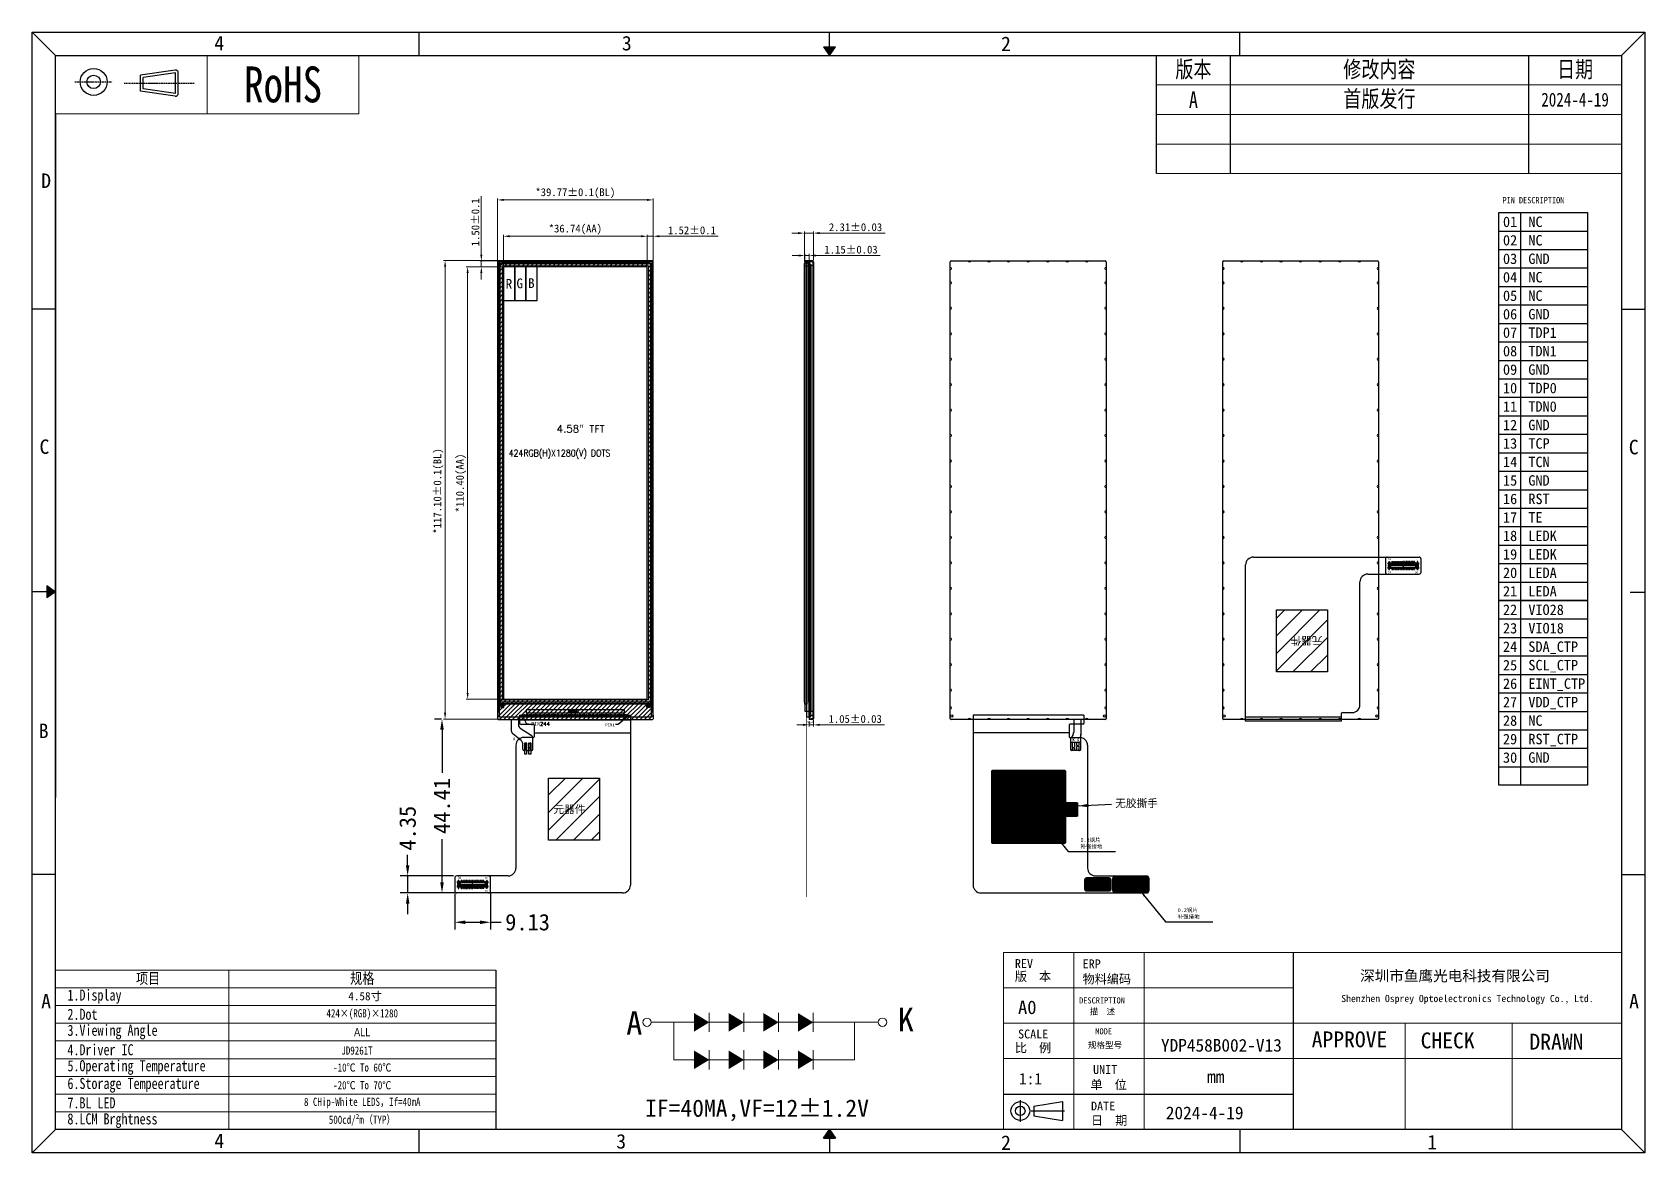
# Model space of a CAD drawing. Header units: millimetres. Extents: x 1875 to 2286, y -25 to 261.
import ezdxf

# ---------------------------------------------------------------- set-up
doc = ezdxf.new("R2010")
doc.units = ezdxf.units.MM
doc.linetypes.add('DASHDOT2', pattern=[0.5, 0.25, -0.125, 0, -0.125])
for name, color, linetype, lineweight in [('DIM', 3, 'Continuous', 18), ('hatch', 56, 'Continuous', 9), ('T-SHADING黑白双面胶', 5, 'Continuous', 18), ('标注', 3, 'Continuous', 13), ('胶框', 7, 'Continuous', 18), ('震华-CTP-DIM', 4, 'Continuous', 15)]:
    doc.layers.add(name, color=color, linetype=linetype, lineweight=lineweight)
for name, color, linetype in [('FPC', 30, 'Continuous'), ('frame', 4, 'Continuous'), ('GKO', 5, 'Continuous'), ('TEXT', 4, 'Continuous'), ('TFT', 7, 'Continuous'), ('铁框', 142, 'Continuous')]:
    doc.layers.add(name, color=color, linetype=linetype)
doc.styles.add('C-E02$0$RT', font='ROMANT.SHX')
doc.styles.add('GPO', font='simhei.ttf')
doc.styles.add('ROMANS', font='ROMANS.SHX', dxfattribs={"width": 0.85})
doc.styles.add('ZFF-雅黑', font='')
doc.styles.add('宋体', font='')
doc.styles.add('宝明', font='simhei.ttf')
doc.styles.add('文字', font='')
doc.styles.get('ZFF-雅黑').set_extended_font_data('Microsoft YaHei')
doc.styles.get('宋体').set_extended_font_data('FangSong_GB2312')
doc.styles.get('文字').set_extended_font_data('KaiTi_GB2312')
doc.dimstyles.new('ISO-25', dxfattribs={"dimtxt": 2.5, "dimasz": 2.5, "dimexe": 1.25, "dimexo": 0.625, "dimtad": 1, "dimtxsty": 'Standard', "dimcen": 2.5, "dimadec": 0, "dimazin": 0, "dimtfac": 1, "dimtmove": 0, "dimatfit": 3, "dimfxl": 1, "dimarcsym": 0})
doc.dimstyles.new('STANDARD 03$0', dxfattribs={"dimscale": 0, "dimtxt": 1.5, "dimasz": 1.3, "dimexe": 0.8, "dimexo": 0.5, "dimgap": 0.5, "dimtad": 1, "dimzin": 0, "dimdsep": 46, "dimtxsty": 'C-E02$0$RT', "dimcen": 1, "dimclrd": 3, "dimclre": 3, "dimclrt": 3, "dimadec": 0, "dimazin": 0, "dimtfac": 1, "dimtmove": 0, "dimatfit": 3, "dimfxl": 1, "dimtolj": 1, "dimtzin": 0, "dimlwd": -1, "dimarcsym": 0})
doc.dimstyles.new('Z1.5', dxfattribs={"dimscale": 1.5, "dimtxt": 2.8, "dimasz": 1.8, "dimexe": 1.25, "dimexo": 0.625, "dimtad": 0, "dimdsep": 46, "dimtxsty": '宋体', "dimcen": 2.5, "dimclrd": 3, "dimclre": 3, "dimclrt": 3, "dimadec": 0, "dimazin": 0, "dimtfac": 1, "dimtmove": 0, "dimatfit": 3, "dimfxl": 1, "dimlwd": 25, "dimlwe": 25, "dimarcsym": 0})
pattern_1 = [(45, (-508.67624, 327.64896), (-0.176776695, 0.176776695), [])]

msp = doc.modelspace()

# ---------------------------------------------------------------- texts
at = {"color": 0, "linetype": 'Continuous', "width": 0.8}
msp.add_text('PIN DESCRIPTION', height=1.6128, dxfattribs=at).set_placement((2250.122, 217.693))
at = {"color": 7, "linetype": 'Continuous', "style": '宋体'}
for s, p in [('01', (2250.252, 211.653)), ('02', (2250.252, 206.936)), ('03', (2250.252, 202.219)), ('04', (2250.252, 197.501)), ('05', (2250.252, 192.784)), ('06', (2250.252, 188.067)), ('07', (2250.252, 183.35)), ('TDP1', (2256.73, 183.35)), ('08', (2250.252, 178.633)), ('09', (2250.252, 173.916)), ('10', (2250.252, 169.199)), ('TDP0', (2256.73, 169.199)), ('11', (2250.252, 164.482)), ('12', (2250.252, 159.765)), ('13', (2250.252, 155.048)), ('TCP', (2256.73, 155.048)), ('14', (2250.252, 150.33)), ('TCN', (2256.73, 150.33)), ('15', (2250.252, 145.613)), ('16', (2250.252, 140.896)), ('RST', (2256.73, 140.896)), ('17', (2250.252, 136.179)), ('18', (2250.252, 131.462)), ('19', (2250.252, 126.745)), ('20', (2250.252, 122.028)), ('21', (2250.252, 117.311)), ('22', (2250.252, 112.594)), ('23', (2250.252, 107.877)), ('VIO18', (2256.73, 107.877)), ('24', (2250.252, 103.159)), ('SDA_CTP', (2256.73, 103.159)), ('25', (2250.252, 98.442)), ('26', (2250.252, 93.725)), ('EINT_CTP', (2256.73, 93.725)), ('27', (2250.252, 89.008)), ('28', (2250.252, 84.291)), ('29', (2250.252, 79.574)), ('30', (2250.252, 74.857))]:
    msp.add_text(s, height=2.6668, dxfattribs=at).set_placement(p)
at = {"color": 5, "linetype": 'Continuous', "style": '宋体'}
for p in [(2256.73, 211.653), (2256.73, 206.936), (2256.73, 197.501), (2256.73, 192.784), (2256.73, 84.291)]:
    msp.add_text('NC', height=2.6668, dxfattribs=at).set_placement(p)
at = {"color": 1, "linetype": 'Continuous', "style": '宋体'}
for s, p in [('GND', (2256.73, 202.219)), ('GND', (2256.73, 188.067)), ('TDN1', (2256.73, 178.633)), ('GND', (2256.73, 173.916)), ('TDN0', (2256.73, 164.482)), ('GND', (2256.73, 159.765)), ('TE', (2256.73, 136.179)), ('LEDK', (2256.73, 131.462)), ('LEDA', (2256.73, 122.028)), ('LEDA', (2256.73, 117.311)), ('VIO28', (2256.73, 112.594)), ('VDD_CTP', (2256.73, 89.008)), ('GND', (2256.73, 74.857))]:
    msp.add_text(s, height=2.6668, dxfattribs=at).set_placement(p)
at = {"color": 3, "linetype": 'Continuous', "style": '宋体'}
for s, p in [('GND', (2256.73, 145.613)), ('LEDK', (2256.73, 126.745)), ('SCL_CTP', (2256.73, 98.442)), ('RST_CTP', (2256.73, 79.574))]:
    msp.add_text(s, height=2.6668, dxfattribs=at).set_placement(p)
at = {"color": 2, "style": '宋体'}
msp.add_text('单层区', height=1, dxfattribs=at).set_placement((2144.623, 43.325))
at = {"linetype": 'Continuous', "style": '宋体'}
for s, height, p in [('REV', 2.2645, (2125.633, 22.445)), ('版  本', 2.2645, (2125.633, 19.15)), ('物料编码', 2.2645, (2142.936, 18.473)), ('ERP', 2.2645, (2142.936, 22.371)), ('DESCRIPTION', 1.56, (2142.043, 13.382)), ('描  述', 1.56, (2144.722, 10.531)), ('SCALE', 2.2645, (2126.454, 4.458)), ('MODE', 1.56, (2146.186, 5.5)), ('比  例', 2.2645, (2125.633, 0.91)), ('规格型号', 1.56, (2144.275, 1.978)), ('UNIT', 2.2645, (2145.6, -4.625)), ('单  位', 2.2645, (2144.93, -8.48)), ('DATE', 2.2645, (2145.079, -13.93)), ('日  期', 2.2645, (2145.079, -17.621))]:
    msp.add_text(s, height=height, dxfattribs=at).set_placement(p)
at = {"linetype": 'ByBlock', "lineweight": 5}
for s, height, style, p in [('A0', 3.4653, '宋体', (2126.438, 10.672)), ('1:1', 2.8878, '文字', (2126.684, -7.274)), ('mm', 3.24, '文字', (2174.715, -6.902)), ('2024-4-19', 3.24, '文字', (2164.174, -16.164))]:
    msp.add_text(s, height=height, dxfattribs=dict(at, style=style)).set_placement(p)
at = {"color": 7, "style": '宋体'}
msp.add_text('Shenzhen Osprey Optoelectronics Technology Co., Ltd.', height=1.82105, dxfattribs=at).set_placement((2208.967, 13.738))
at = {"color": 7, "linetype": 'ByBlock', "lineweight": 5, "style": '文字'}
msp.add_text('YDP458B002-V13', height=3.24, dxfattribs=at).set_placement((2162.933, 1.088))
at = {"lineweight": 0, "style": '宋体'}
for s, p in [('APPROVE', (2201.417, 2.199)), ('CHECK', (2229.226, 1.927)), ('DRAWN', (2257.01, 1.611))]:
    msp.add_text(s, height=4.0532, dxfattribs=at).set_placement(p)
at = {"color": 0, "style": 'GPO'}
for s, insert, char_height, width, attachment_point in [('4', (1921.238, 260.444), 3.701, 20.17687, 1), ('3', (2025.286, 260.444), 3.701, 20.17687, 1), ('2', (2122.104, 260.277), 3.701, 15.85328, 1), ('{\\fSimSun|b1|i0|c134|p2;\\W0.8;版本}', (2171.218, 251.696), 4.22661, 18.781, 5), ('{\\fSimSun|b1|i0|c134|p2;\\W0.8;修改内容}', (2218.701, 251.691), 4.22661, 76.18582, 5), ('{\\fSimSun|b1|i0|c134|p2;\\W0.8;日期}', (2268.661, 251.691), 4.22661, 23.73386, 5), ('{\\fSimSun|b1|i0|c134|p2;\\W0.8;首版发行}', (2218.701, 244.15), 4.22661, 76.18582, 5), ('{\\fSimSun|b1|i0|c134|p2;\\W0.8;A}', (2171.218, 244.155), 4.22661, 18.781, 5), ('{\\W0.8;\\fSimSun|b1|i0|c134|p2;2024-4-19}', (2268.661, 244.15), 3.52218, 23.73386, 5), ('D', (1877.042, 225.332), 3.701, 3.12766, 1), ('C', (1876.602, 157.41), 3.701, 3.12766, 1), ('C', (2282.375, 157.308), 3.701, 3.12766, 1), ('B', (1876.4, 84.848), 3.701, 4.9149, 1), ('A', (1877.035, 15.811), 3.701, 4.02128, 1), ('A', (2282.465, 15.811), 3.701, 4.02128, 1), ('4', (1921.238, -19.843), 3.701, 20.17687, 1), ('3', (2023.859, -19.955), 3.701, 26.66226, 1), ('2', (2122.104, -20.307), 3.701, 15.85328, 1)]:
    msp.add_mtext(s, dxfattribs=dict(at, insert=insert, char_height=char_height, width=width, attachment_point=attachment_point))
at = {"color": 2, "insert": (2204.165, 105.02), "char_height": 2, "width": 16.27579, "attachment_point": 1, "rotation": 180}
msp.add_mtext('{\\fSimSun|b0|i0|c134|p2;元器件}', dxfattribs=at)
at = {"color": 2, "attachment_point": 1}
for s, insert, char_height, width in [('{\\fSimSun|b0|i0|c134|p2;元器件}', (2007.825, 63.955), 2, 16.27579), ('0.1{\\f宋体|b0|i0|c134|p2;导电双面胶}', (2125.181, 65.162), 1, 8.83008), ('{\\f宋体|b0|i0|c134|p2;无胶撕手}', (2151.244, 65.505), 2, 16.27579)]:
    msp.add_mtext(s, dxfattribs=dict(at, insert=insert, char_height=char_height, width=width))
at = {"color": 2, "linetype": 'Continuous', "lineweight": 5, "char_height": 6.027, "attachment_point": 1, "style": '宋体'}
for s, insert, width in [('A', (2026.412, 11.411), 1384.17021), ('K', (2095.754, 12.277), 1392.92783)]:
    msp.add_mtext(s, dxfattribs=dict(at, insert=insert, width=width))
at = {"color": 0, "insert": (2230.911, -20.171), "char_height": 3.701, "attachment_point": 1, "style": 'GPO'}
msp.add_mtext('1', dxfattribs=at)
at = {"layer": 'DIM', "color": 0, "linetype": 'Continuous', "style": '宝明'}
for s, p in [('A', (1997.507, 80.582)), ('K', (1998.661, 80.582)), ('K A', (2140.34, 80.332))]:
    msp.add_text(s, height=0.75, dxfattribs=at).set_placement(p)
at = {"layer": 'DIM', "color": 0}
for s, insert, char_height, width, attachment_point in [('{\\fSimSun|b1|i0|c0|p2;\\W0.8;RoHS}', (1938.789, 247.987), 9.15766, 38.74161, 5), ('{\\fSimSun|b1|i0|c134|p2;\\W0.8;  项目}', (1902.794, 19.651), 2.81774, 44.23495, 5), ('{\\fSimSun|b1|i0|c134|p2;\\W0.8;规格}', (1959.004, 19.651), 2.81774, 68.18576, 5), ('{\\fSimSun|b1|i0|c134|p2;\\W0.8;  1.Display}', (1880.676, 15.126), 2.81774, 56.21036, 4), ('{\\fSimSun|b0|i0|c134|p2; 4.58寸}', (1959.004, 15.126), 2.09653, 68.18576, 5), ('{\\fSimSun|b1|i0|c134|p2;\\W0.8;  2.Dot}', (1880.676, 10.601), 2.81774, 56.21036, 4), ('{\\W0.8;\\fSimSun|b0|i0|c134|p2;424×(RGB)×1280}', (1959.004, 10.601), 2.09653, 68.18576, 5), ('{\\fSimSun|b1|i0|c134|p2;\\W0.8;  3.Viewing Angle}', (1880.676, 6.077), 2.81774, 56.21036, 4), ('{\\fArial|b0|i0|c0|p2;\\W0.8;ALL}', (1959.004, 6.077), 2.09653, 68.18576, 5), ('{\\fSimSun|b1|i0|c134|p2;\\W0.8;  4.Driver IC}', (1880.676, 1.552), 2.81774, 56.21036, 4), ('{\\W0.8;\\fSimSun|b0|i0|c134|p2;\\C256;JD9261T}', (1957.669, 1.356), 2.09653, 68.18576, 5), ('{\\fSimSun|b1|i0|c134|p2;\\W0.8;  5.Operating Temperature}', (1880.676, -2.973), 2.81774, 56.21036, 4), ('{\\fSimSun|b0|i0|c134|p2;\\W0.8;-10℃ To 60℃}', (1959.004, -2.973), 2.09653, 68.18576, 5), ('{\\fSimSun|b1|i0|c134|p2;\\W0.8;  6.Storage Tempeerature}', (1880.676, -7.498), 2.81774, 56.21036, 4), ('{\\fSimSun|b0|i0|c134|p2;\\W0.8;-20℃ To 70℃}', (1959.004, -7.498), 2.09653, 68.18576, 5), ('{\\fSimSun|b1|i0|c134|p2;\\W0.8;  7.BL LED}', (1880.676, -12.022), 2.81774, 56.21036, 4), ('{\\fSimSun|b0|i0|c134|p2;\\W0.8;8 CHip-White LEDS，If=40mA}', (1959.004, -12.022), 2.09653, 68.18576, 5), ('{\\fSimSun|b1|i0|c134|p2;\\W0.8;  8.LCM Brghtness}', (1880.676, -16.547), 2.81774, 56.21036, 4), ('{\\W0.8;\\fSimSun|b0|i0|c134|p2;500cd/²m（TYP）}', (1959.004, -16.547), 2.09653, 68.18576, 5)]:
    msp.add_mtext(s, dxfattribs=dict(at, insert=insert, char_height=char_height, width=width, attachment_point=attachment_point))
at = {"layer": 'DIM', "char_height": 1, "width": 5.80301, "attachment_point": 1, "style": '宋体'}
for insert in [(2142.384, 55.644), (2167.203, 37.723)]:
    msp.add_mtext('0.2钢片补强接地', dxfattribs=dict(at, insert=insert))
at = {"layer": 'frame', "color": 1, "lineweight": 13, "insert": (2031.217, -11.134), "char_height": 4.4226, "width": 64.56893, "attachment_point": 1, "style": '宋体'}
msp.add_mtext('{\\fNSimSun|b0|i0|c134|p49;IF=40MA,VF=12%%P1.2V}', dxfattribs=at)
at = {"layer": 'hatch', "color": 0, "insert": (2213.779, 21.812), "char_height": 2.73157, "width": 76.64954, "attachment_point": 1, "style": '宋体'}
msp.add_mtext('{\\fNSimSun|b0|i0|c134|p49;深圳市鱼鹰光电科技有限公司}', dxfattribs=at)

# ---------------------------------------------------------------- blocks, each defined once
blk = doc.blocks.new('*D6')
at = {"color": 3, "lineweight": 25}
for p, q in [((1970.6, 48.66), (1970.6, 51.36)), ((1982.34, 45.96), (1968.72, 45.96)), ((1970.6, 45.96), (1970.6, 41.61)), ((1982.49, 41.61), (1968.72, 41.61)), ((1970.6, 38.91), (1970.6, 36.21))]:
    blk.add_line(p, q, dxfattribs=at)
at = {"color": 3}
for points in [[(1970.15, 48.66), (1971.05, 48.66), (1970.6, 45.96)], [(1971.05, 38.91), (1970.15, 38.91), (1970.6, 41.61)]]:
    blk.add_solid(points, dxfattribs=at)
at = {"layer": 'Defpoints', "color": 0}
for p in [(1983.28, 45.96), (1970.6, 41.61), (1983.43, 41.61)]:
    blk.add_point(p, dxfattribs=at)
at = {"color": 3, "insert": (1970.6, 58.14), "char_height": 4.2, "attachment_point": 5, "rotation": 90, "style": '宋体'}
blk.add_mtext('4.35', dxfattribs=at)
blk = doc.blocks.new('*D7')
at = {"color": 3, "lineweight": 25}
for p, q in [((1982.63, 41.42), (1982.63, 32.24)), ((1991.76, 41.68), (1991.76, 32.24)), ((1985.33, 34.12), (1989.06, 34.12)), ((1991.76, 34.12), (1994.46, 34.12))]:
    blk.add_line(p, q, dxfattribs=at)
at = {"color": 3}
for points in [[(1985.33, 34.57), (1985.33, 33.67), (1982.63, 34.12)], [(1989.06, 33.67), (1989.06, 34.57), (1991.76, 34.12)]]:
    blk.add_solid(points, dxfattribs=at)
at = {"layer": 'Defpoints', "color": 0}
for p in [(1982.63, 42.36), (1991.76, 42.62), (1991.76, 34.12)]:
    blk.add_point(p, dxfattribs=at)
at = {"color": 3, "insert": (2001.22, 34.12), "char_height": 4.2, "attachment_point": 5, "style": '宋体'}
blk.add_mtext('9.13', dxfattribs=at)
blk = doc.blocks.new('*D8')
at = {"color": 3, "lineweight": 9}
for p, q in [((1993.53, 203.09), (1993.53, 218.97)), ((1995.13, 218.57), (2031.7, 218.57)), ((2033.3, 203.09), (2033.3, 218.97))]:
    blk.add_line(p, q, dxfattribs=at)
at = {"color": 3}
for points in [[(1995.13, 218.84), (1995.13, 218.31), (1993.53, 218.57)], [(2031.7, 218.31), (2031.7, 218.84), (2033.3, 218.57)]]:
    blk.add_solid(points, dxfattribs=at)
at = {"layer": 'Defpoints', "color": 0}
for p in [(2033.3, 218.57), (1993.53, 202.69), (2033.3, 202.69)]:
    blk.add_point(p, dxfattribs=at)
at = {"color": 3, "insert": (2013.42, 220.28), "char_height": 2, "attachment_point": 5, "style": '宋体'}
blk.add_mtext('\\A1;\\A1;*39.77%%P0.1(BL)', dxfattribs=at)
blk = doc.blocks.new('*D9')
at = {"color": 3, "lineweight": 9}
for p, q in [((1995.05, 201.89), (1995.05, 209.69)), ((1996.65, 209.29), (2030.18, 209.29)), ((2031.78, 201.89), (2031.78, 209.69))]:
    blk.add_line(p, q, dxfattribs=at)
at = {"color": 3}
for points in [[(1996.65, 209.56), (1996.65, 209.03), (1995.05, 209.29)], [(2030.18, 209.03), (2030.18, 209.56), (2031.78, 209.29)]]:
    blk.add_solid(points, dxfattribs=at)
at = {"layer": 'Defpoints', "color": 0}
for p in [(2031.78, 209.29), (1995.05, 201.49), (2031.78, 201.49)]:
    blk.add_point(p, dxfattribs=at)
at = {"color": 3, "insert": (2013.42, 211), "char_height": 2, "attachment_point": 5, "style": '宋体'}
blk.add_mtext('\\A1;\\A1;*36.74(AA)', dxfattribs=at)
blk = doc.blocks.new('*D10')
at = {"color": 3, "lineweight": 9}
for p, q in [((1994.26, 203.11), (1979.76, 203.11)), ((1980.16, 201.51), (1980.16, 87.61)), ((1994.47, 86.01), (1979.76, 86.01))]:
    blk.add_line(p, q, dxfattribs=at)
at = {"color": 3}
for points in [[(1980.43, 201.51), (1979.89, 201.51), (1980.16, 203.11)], [(1979.89, 87.61), (1980.43, 87.61), (1980.16, 86.01)]]:
    blk.add_solid(points, dxfattribs=at)
at = {"layer": 'Defpoints', "color": 0}
for p in [(1994.66, 203.11), (1980.16, 86.01), (1994.87, 86.01)]:
    blk.add_point(p, dxfattribs=at)
at = {"color": 3, "insert": (1978.46, 144.26), "char_height": 2, "attachment_point": 5, "rotation": 90, "style": '宋体'}
blk.add_mtext('\\A1;\\A1;*117.10%%P0.1(BL)', dxfattribs=at)
blk = doc.blocks.new('*D11')
at = {"color": 3, "lineweight": 9}
for p, q in [((1994.65, 201.49), (1985.52, 201.49)), ((1985.92, 92.69), (1985.92, 199.89)), ((1994.65, 91.09), (1985.52, 91.09))]:
    blk.add_line(p, q, dxfattribs=at)
at = {"color": 3}
for points in [[(1986.18, 199.89), (1985.65, 199.89), (1985.92, 201.49)], [(1985.65, 92.69), (1986.18, 92.69), (1985.92, 91.09)]]:
    blk.add_solid(points, dxfattribs=at)
at = {"layer": 'Defpoints', "color": 0}
for p in [(1985.92, 201.49), (1995.05, 201.49), (1995.05, 91.09)]:
    blk.add_point(p, dxfattribs=at)
at = {"color": 3, "insert": (1984.21, 146.29), "char_height": 2, "attachment_point": 5, "rotation": 90, "style": '宋体'}
blk.add_mtext('\\A1;\\A1;*110.40(AA)', dxfattribs=at)
blk = doc.blocks.new('*D12')
at = {"color": 3, "lineweight": 9}
for p, q in [((1989.41, 204.59), (1989.41, 219.52)), ((1993.43, 202.99), (1989.01, 202.99)), ((1989.41, 201.49), (1989.41, 202.99)), ((1994.65, 201.49), (1989.01, 201.49)), ((1989.41, 199.89), (1989.41, 198.29))]:
    blk.add_line(p, q, dxfattribs=at)
at = {"color": 3}
for points in [[(1989.15, 204.59), (1989.68, 204.59), (1989.41, 202.99)], [(1989.68, 199.89), (1989.15, 199.89), (1989.41, 201.49)]]:
    blk.add_solid(points, dxfattribs=at)
at = {"layer": 'Defpoints', "color": 0}
for p in [(1989.41, 202.99), (1993.83, 202.99), (1995.05, 201.49)]:
    blk.add_point(p, dxfattribs=at)
at = {"color": 3, "insert": (1987.91, 212.86), "char_height": 2, "attachment_point": 5, "rotation": 90, "style": '宋体'}
blk.add_mtext('\\A1;1.50%%P0.1', dxfattribs=at)
blk = doc.blocks.new('*D13')
at = {"color": 3, "lineweight": 9}
for p, q in [((2030.18, 209.29), (2028.58, 209.29)), ((2031.78, 201.89), (2031.78, 209.69)), ((2031.78, 209.29), (2033.3, 209.29)), ((2033.3, 203.09), (2033.3, 209.69)), ((2034.9, 209.29), (2049.84, 209.29))]:
    blk.add_line(p, q, dxfattribs=at)
at = {"color": 3}
for points in [[(2030.18, 209.03), (2030.18, 209.56), (2031.78, 209.29)], [(2034.9, 209.56), (2034.9, 209.03), (2033.3, 209.29)]]:
    blk.add_solid(points, dxfattribs=at)
at = {"layer": 'Defpoints', "color": 0}
for p in [(2033.3, 209.29), (2033.3, 202.69), (2031.78, 201.49)]:
    blk.add_point(p, dxfattribs=at)
at = {"color": 3, "insert": (2043.17, 210.8), "char_height": 2, "attachment_point": 5, "style": '宋体'}
blk.add_mtext('\\A1;1.52%%P0.1', dxfattribs=at)
blk = doc.blocks.new('*D14')
at = {"color": 3, "lineweight": 9}
for p, q in [((2070.29, 210.09), (2068.69, 210.09)), ((2071.89, 202.74), (2071.89, 210.49)), ((2071.89, 210.09), (2074.2, 210.09)), ((2074.2, 203.19), (2074.2, 210.49)), ((2075.8, 210.09), (2092.5, 210.09))]:
    blk.add_line(p, q, dxfattribs=at)
at = {"color": 3}
for points in [[(2070.29, 209.82), (2070.29, 210.36), (2071.89, 210.09)], [(2075.8, 210.36), (2075.8, 209.82), (2074.2, 210.09)]]:
    blk.add_solid(points, dxfattribs=at)
at = {"layer": 'Defpoints', "color": 0}
for p in [(2074.2, 210.09), (2071.89, 202.34), (2074.2, 202.79)]:
    blk.add_point(p, dxfattribs=at)
at = {"color": 3, "insert": (2084.95, 211.59), "char_height": 2, "attachment_point": 5, "style": '宋体'}
blk.add_mtext('\\A1;2.31%%P0.03', dxfattribs=at)
blk = doc.blocks.new('*D15')
at = {"color": 3, "lineweight": 9}
for p, q in [((2070.4, 204.37), (2068.8, 204.37)), ((2072, 203.39), (2072, 204.77)), ((2072, 204.37), (2073.15, 204.37)), ((2073.15, 202.99), (2073.15, 204.77)), ((2074.75, 204.37), (2091.26, 204.37))]:
    blk.add_line(p, q, dxfattribs=at)
at = {"color": 3}
for points in [[(2070.4, 204.1), (2070.4, 204.64), (2072, 204.37)], [(2074.75, 204.64), (2074.75, 204.1), (2073.15, 204.37)]]:
    blk.add_solid(points, dxfattribs=at)
at = {"layer": 'Defpoints', "color": 0}
for p in [(2072, 202.99), (2073.15, 204.37), (2073.15, 202.59)]:
    blk.add_point(p, dxfattribs=at)
at = {"color": 3, "insert": (2083.81, 205.87), "char_height": 2, "attachment_point": 5, "style": '宋体'}
blk.add_mtext('\\A1;1.15%%P0.03', dxfattribs=at)
blk = doc.blocks.new('*D16')
at = {"color": 3, "lineweight": 9}
for p, q in [((2071.55, 84.53), (2069.95, 84.53)), ((2073.15, 85.49), (2073.15, 84.13)), ((2073.15, 84.53), (2074.2, 84.53)), ((2074.2, 85.69), (2074.2, 84.13)), ((2075.8, 84.53), (2092.31, 84.53))]:
    blk.add_line(p, q, dxfattribs=at)
at = {"color": 3}
for points in [[(2071.55, 84.26), (2071.55, 84.8), (2073.15, 84.53)], [(2075.8, 84.8), (2075.8, 84.26), (2074.2, 84.53)]]:
    blk.add_solid(points, dxfattribs=at)
at = {"layer": 'Defpoints', "color": 0}
for p in [(2073.15, 85.89), (2074.2, 86.09), (2074.2, 84.53)]:
    blk.add_point(p, dxfattribs=at)
at = {"color": 3, "insert": (2084.86, 86.03), "char_height": 2, "attachment_point": 5, "style": '宋体'}
blk.add_mtext('\\A1;1.05%%P0.03', dxfattribs=at)
blk = doc.blocks.new('LCD1.6')
at = {"layer": 'TFT'}
for points in [[(1662.28, 25.52), (1661.78, 25.52), (1661.78, 138.22), (1662.28, 138.22)], [(1662.28, 138.22), (1662.78, 138.22), (1662.78, 22.22), (1662.28, 22.22)]]:
    blk.add_lwpolyline(points, close=True, dxfattribs=at)
blk = doc.blocks.new('G$CEDE1AC5F')
at = {"color": 30}
for p, q in [((0, 1.3), (7.66, 1.3)), ((3.83, 0.75), (3.83, 1.85))]:
    blk.add_line(p, q, dxfattribs=at)
blk = doc.blocks.new('fpc5')
at = {"color": 2}
for p, q in [((1281.95, 32.88), (1310.23, 32.88)), ((1281.95, 32.88), (1281.95, 30.76)), ((1282.15, 30.56), (1285.51, 30.56)), ((1285.71, 30.36), (1285.71, 27.35)), ((1310.23, 32.88), (1310.23, -10.55)), ((1281.02, 25.15), (1281.02, -6.2)), ((1285.51, 27.15), (1283.02, 27.15)), ((1285.71, 28.33), (1310.09, 28.33)), ((1279.02, -8.2), (1265.9, -8.2)), ((1308.23, -12.55), (1265.9, -12.55))]:
    blk.add_line(p, q, dxfattribs=at)
at = {"color": 6, "linetype": 'Continuous'}
for p, q in [((1265.4, -8.7), (1265.4, -12.05)), ((1265.4, -8.7), (1265.4, -12.05)), ((1265.44, -8.5), (1265.44, -8.5)), ((1265.44, -12.24), (1265.44, -12.24)), ((1265.71, -8.24), (1265.71, -8.24)), ((1274.53, -12.05), (1274.53, -8.7)), ((1265.71, -12.51), (1265.71, -12.51))]:
    blk.add_line(p, q, dxfattribs=at)
at = {"color": 5, "linetype": 'Continuous'}
for p, q in [((1265.4, -8.7), (1265.4, -12.05)), ((1274.53, -12.05), (1274.53, -8.7))]:
    blk.add_line(p, q, dxfattribs=at)
at = {"color": 7, "linetype": 'Continuous'}
for p, q in [((1266.06, -9.66), (1266.56, -9.66)), ((1266.06, -10), (1266.06, -9.66)), ((1266.06, -9.66), (1266.11, -9.71)), ((1266.24, -9.78), (1266.06, -9.78)), ((1266.71, -10), (1266.06, -10)), ((1266.18, -10.17), (1266.06, -10)), ((1266.06, -10.75), (1266.18, -10.57)), ((1266.71, -10.75), (1266.06, -10.75)), ((1266.06, -11.08), (1266.06, -10.75)), ((1266.24, -10.96), (1266.06, -10.96)), ((1266.06, -11.08), (1266.11, -11.03)), ((1266.56, -11.08), (1266.06, -11.08)), ((1266.54, -9.71), (1266.11, -9.71)), ((1266.11, -9.71), (1266.11, -9.95)), ((1273.81, -9.95), (1266.11, -9.95)), ((1273.81, -10.8), (1266.11, -10.8)), ((1266.11, -10.8), (1266.11, -11.03)), ((1266.11, -11.03), (1266.54, -11.03)), ((1266.24, -10.17), (1266.12, -10)), ((1266.12, -10.75), (1266.24, -10.57)), ((1266.71, -10.17), (1266.18, -10.17)), ((1266.18, -10.57), (1266.18, -10.17)), ((1266.71, -10.57), (1266.18, -10.57)), ((1266.66, -10.22), (1266.21, -10.22)), ((1266.21, -10.22), (1266.21, -10.52)), ((1266.21, -10.52), (1266.66, -10.52)), ((1266.24, -9.73), (1266.48, -9.73)), ((1266.24, -9.78), (1266.24, -9.73)), ((1266.24, -11.01), (1266.24, -10.96)), ((1266.48, -11.01), (1266.24, -11.01)), ((1266.45, -9.35), (1266.27, -9.35)), ((1266.27, -9.95), (1266.27, -9.35)), ((1266.27, -9.85), (1266.45, -9.85)), ((1266.45, -9.87), (1266.27, -9.87)), ((1266.27, -9.92), (1266.45, -9.92)), ((1266.27, -10.79), (1266.27, -11.39)), ((1266.45, -10.82), (1266.27, -10.82)), ((1266.27, -10.88), (1266.45, -10.88)), ((1266.45, -10.89), (1266.27, -10.89)), ((1266.27, -11.39), (1266.45, -11.39)), ((1266.45, -9.35), (1266.45, -9.95)), ((1266.45, -11.39), (1266.45, -10.79)), ((1266.48, -9.78), (1266.48, -9.73)), ((1267.04, -9.78), (1266.48, -9.78)), ((1266.48, -10.96), (1267.04, -10.96)), ((1266.48, -10.96), (1266.48, -11.01)), ((1266.56, -9.66), (1266.54, -9.71)), ((1266.54, -9.71), (1266.64, -9.79)), ((1266.64, -10.95), (1266.54, -11.03)), ((1266.54, -11.03), (1266.56, -11.08)), ((1266.66, -9.74), (1266.56, -9.66)), ((1266.56, -10.02), (1266.66, -9.92)), ((1266.56, -10.02), (1266.56, -10.72)), ((1266.66, -10.82), (1266.56, -10.72)), ((1266.56, -11.08), (1266.66, -11)), ((1266.64, -9.79), (1266.66, -9.74)), ((1266.86, -9.79), (1266.64, -9.79)), ((1266.64, -10.95), (1266.86, -10.95)), ((1266.64, -10.95), (1266.66, -11)), ((1266.66, -9.74), (1266.86, -9.74)), ((1266.66, -9.74), (1266.66, -9.92)), ((1266.66, -9.84), (1273.26, -9.84)), ((1266.66, -10.17), (1266.66, -10)), ((1266.66, -10.22), (1266.71, -10.17)), ((1266.66, -10.52), (1266.66, -10.22)), ((1266.66, -10.52), (1266.71, -10.57)), ((1266.66, -10.75), (1266.66, -10.57)), ((1266.66, -10.82), (1266.66, -11)), ((1266.66, -10.9), (1273.26, -10.9)), ((1266.86, -11), (1266.66, -11)), ((1266.71, -9.84), (1266.86, -9.84)), ((1266.71, -10.91), (1266.71, -9.84)), ((1266.86, -10.9), (1266.71, -10.91)), ((1266.76, -9.95), (1266.76, -10.79)), ((1266.86, -9.85), (1266.86, -9.74)), ((1266.86, -9.77), (1267.04, -9.77)), ((1266.86, -10.9), (1266.86, -11)), ((1267.04, -10.97), (1266.86, -10.97)), ((1266.92, -9.82), (1266.88, -9.78)), ((1266.88, -10.96), (1266.92, -10.92)), ((1267, -9.82), (1266.92, -9.82)), ((1267, -10.92), (1266.92, -10.92)), ((1267, -9.82), (1267.04, -9.78)), ((1267.04, -10.96), (1267, -10.92)), ((1267.04, -9.7), (1267.28, -9.7)), ((1267.04, -9.7), (1267.04, -9.85)), ((1267.28, -9.73), (1267.04, -9.73)), ((1267.28, -9.82), (1267.04, -9.82)), ((1267.04, -11.04), (1267.04, -10.9)), ((1267.04, -10.93), (1267.28, -10.93)), ((1267.04, -11.01), (1267.28, -11.01)), ((1267.28, -11.04), (1267.04, -11.04)), ((1267.25, -9.35), (1267.07, -9.35)), ((1267.07, -9.84), (1267.07, -9.35)), ((1267.07, -11.39), (1267.07, -10.9)), ((1267.07, -11.39), (1267.25, -11.39)), ((1267.25, -9.35), (1267.25, -9.84)), ((1267.25, -11.39), (1267.25, -10.9)), ((1267.28, -9.85), (1267.28, -9.7)), ((1267.44, -9.77), (1267.28, -9.77)), ((1267.44, -9.78), (1267.28, -9.78)), ((1267.32, -9.82), (1267.28, -9.78)), ((1267.28, -10.9), (1267.28, -11.04)), ((1267.28, -10.96), (1267.32, -10.92)), ((1267.28, -10.96), (1267.44, -10.96)), ((1267.44, -10.97), (1267.28, -10.97)), ((1267.4, -9.82), (1267.32, -9.82)), ((1267.4, -10.92), (1267.32, -10.92)), ((1267.4, -9.82), (1267.44, -9.78)), ((1267.44, -10.96), (1267.4, -10.92)), ((1267.68, -9.7), (1267.44, -9.7)), ((1267.44, -9.7), (1267.44, -9.85)), ((1267.68, -9.73), (1267.44, -9.73)), ((1267.68, -9.82), (1267.44, -9.82)), ((1267.44, -11.04), (1267.44, -10.9)), ((1267.44, -10.93), (1267.68, -10.93)), ((1267.44, -11.01), (1267.68, -11.01)), ((1267.68, -11.04), (1267.44, -11.04)), ((1267.65, -9.35), (1267.47, -9.35)), ((1267.47, -9.84), (1267.47, -9.35)), ((1267.47, -11.39), (1267.47, -10.9)), ((1267.47, -11.39), (1267.65, -11.39)), ((1267.65, -9.35), (1267.65, -9.84)), ((1267.65, -11.39), (1267.65, -10.9)), ((1267.68, -9.85), (1267.68, -9.7)), ((1267.68, -9.77), (1267.84, -9.77)), ((1267.84, -9.78), (1267.68, -9.78)), ((1267.72, -9.82), (1267.68, -9.78)), ((1267.68, -10.9), (1267.68, -11.04)), ((1267.68, -10.96), (1267.72, -10.92)), ((1267.68, -10.96), (1267.84, -10.96)), ((1267.84, -10.97), (1267.68, -10.97)), ((1267.8, -9.82), (1267.72, -9.82)), ((1267.8, -10.92), (1267.72, -10.92)), ((1267.8, -9.82), (1267.84, -9.78)), ((1267.84, -10.96), (1267.8, -10.92)), ((1268.08, -9.7), (1267.84, -9.7)), ((1267.84, -9.7), (1267.84, -9.85)), ((1268.08, -9.73), (1267.84, -9.73)), ((1268.08, -9.82), (1267.84, -9.82)), ((1267.84, -11.04), (1267.84, -10.9)), ((1267.84, -10.93), (1268.08, -10.93)), ((1267.84, -11.01), (1268.08, -11.01)), ((1268.08, -11.04), (1267.84, -11.04)), ((1268.05, -9.35), (1267.87, -9.35)), ((1267.87, -9.84), (1267.87, -9.35)), ((1267.87, -11.39), (1267.87, -10.9)), ((1267.87, -11.39), (1268.05, -11.39)), ((1268.05, -9.35), (1268.05, -9.84)), ((1268.05, -11.39), (1268.05, -10.9)), ((1268.08, -9.85), (1268.08, -9.7)), ((1268.08, -9.77), (1268.24, -9.77)), ((1268.24, -9.78), (1268.08, -9.78)), ((1268.12, -9.82), (1268.08, -9.78)), ((1268.08, -10.9), (1268.08, -11.04)), ((1268.08, -10.96), (1268.12, -10.92)), ((1268.08, -10.96), (1268.24, -10.96)), ((1268.24, -10.97), (1268.08, -10.97)), ((1268.2, -9.82), (1268.12, -9.82)), ((1268.2, -10.92), (1268.12, -10.92)), ((1268.2, -9.82), (1268.24, -9.78)), ((1268.24, -10.96), (1268.2, -10.92)), ((1268.48, -9.7), (1268.24, -9.7)), ((1268.24, -9.7), (1268.24, -9.85)), ((1268.48, -9.73), (1268.24, -9.73)), ((1268.48, -9.82), (1268.24, -9.82)), ((1268.24, -11.04), (1268.24, -10.9)), ((1268.24, -10.93), (1268.48, -10.93)), ((1268.24, -11.01), (1268.48, -11.01)), ((1268.48, -11.04), (1268.24, -11.04)), ((1268.45, -9.35), (1268.27, -9.35)), ((1268.27, -9.84), (1268.27, -9.35)), ((1268.27, -11.39), (1268.27, -10.9)), ((1268.27, -11.39), (1268.45, -11.39)), ((1268.45, -9.35), (1268.45, -9.84)), ((1268.45, -11.39), (1268.45, -10.9)), ((1268.48, -9.85), (1268.48, -9.7)), ((1268.48, -9.77), (1268.64, -9.77)), ((1268.64, -9.78), (1268.48, -9.78)), ((1268.52, -9.82), (1268.48, -9.78)), ((1268.48, -10.9), (1268.48, -11.04)), ((1268.48, -10.96), (1268.52, -10.92)), ((1268.48, -10.96), (1268.64, -10.96)), ((1268.64, -10.97), (1268.48, -10.97)), ((1268.6, -9.82), (1268.52, -9.82)), ((1268.6, -10.92), (1268.52, -10.92)), ((1268.6, -9.82), (1268.64, -9.78)), ((1268.64, -10.96), (1268.6, -10.92)), ((1268.88, -9.7), (1268.64, -9.7)), ((1268.64, -9.7), (1268.64, -9.85)), ((1268.88, -9.73), (1268.64, -9.73)), ((1268.88, -9.82), (1268.64, -9.82)), ((1268.64, -11.04), (1268.64, -10.9)), ((1268.64, -10.93), (1268.88, -10.93)), ((1268.64, -11.01), (1268.88, -11.01)), ((1268.88, -11.04), (1268.64, -11.04)), ((1268.85, -9.35), (1268.67, -9.35)), ((1268.67, -9.84), (1268.67, -9.35)), ((1268.67, -11.39), (1268.67, -10.9)), ((1268.67, -11.39), (1268.85, -11.39)), ((1268.85, -9.35), (1268.85, -9.84)), ((1268.85, -11.39), (1268.85, -10.9)), ((1268.88, -9.85), (1268.88, -9.7)), ((1268.88, -9.77), (1269.04, -9.77)), ((1269.04, -9.78), (1268.88, -9.78)), ((1268.92, -9.82), (1268.88, -9.78)), ((1268.88, -10.9), (1268.88, -11.04)), ((1268.88, -10.96), (1268.92, -10.92)), ((1268.88, -10.96), (1269.04, -10.96)), ((1269.04, -10.97), (1268.88, -10.97)), ((1269, -9.82), (1268.92, -9.82)), ((1269, -10.92), (1268.92, -10.92)), ((1269, -9.82), (1269.04, -9.78)), ((1269.04, -10.96), (1269, -10.92)), ((1269.28, -9.7), (1269.04, -9.7)), ((1269.04, -9.7), (1269.04, -9.85)), ((1269.28, -9.73), (1269.04, -9.73)), ((1269.28, -9.82), (1269.04, -9.82)), ((1269.04, -11.04), (1269.04, -10.9)), ((1269.04, -10.93), (1269.28, -10.93)), ((1269.04, -11.01), (1269.28, -11.01)), ((1269.28, -11.04), (1269.04, -11.04)), ((1269.25, -9.35), (1269.07, -9.35)), ((1269.07, -9.84), (1269.07, -9.35)), ((1269.07, -11.39), (1269.07, -10.9)), ((1269.07, -11.39), (1269.25, -11.39)), ((1269.25, -9.35), (1269.25, -9.84)), ((1269.25, -11.39), (1269.25, -10.9)), ((1269.28, -9.85), (1269.28, -9.7)), ((1269.28, -9.77), (1269.44, -9.77)), ((1269.44, -9.78), (1269.28, -9.78)), ((1269.32, -9.82), (1269.28, -9.78)), ((1269.28, -10.9), (1269.28, -11.04)), ((1269.28, -10.96), (1269.32, -10.92)), ((1269.28, -10.96), (1269.44, -10.96)), ((1269.44, -10.97), (1269.28, -10.97)), ((1269.4, -9.82), (1269.32, -9.82)), ((1269.4, -10.92), (1269.32, -10.92)), ((1269.4, -9.82), (1269.44, -9.78)), ((1269.44, -10.96), (1269.4, -10.92)), ((1269.68, -9.7), (1269.44, -9.7)), ((1269.44, -9.7), (1269.44, -9.85)), ((1269.68, -9.73), (1269.44, -9.73)), ((1269.68, -9.82), (1269.44, -9.82)), ((1269.44, -11.04), (1269.44, -10.9)), ((1269.44, -10.93), (1269.68, -10.93)), ((1269.44, -11.01), (1269.68, -11.01)), ((1269.68, -11.04), (1269.44, -11.04)), ((1269.65, -9.35), (1269.47, -9.35)), ((1269.47, -9.84), (1269.47, -9.35)), ((1269.47, -11.39), (1269.47, -10.9)), ((1269.47, -11.39), (1269.65, -11.39)), ((1269.65, -9.35), (1269.65, -9.84)), ((1269.65, -11.39), (1269.65, -10.9)), ((1269.68, -9.85), (1269.68, -9.7)), ((1269.68, -9.77), (1269.84, -9.77)), ((1269.84, -9.78), (1269.68, -9.78)), ((1269.72, -9.82), (1269.68, -9.78)), ((1269.68, -10.9), (1269.68, -11.04)), ((1269.68, -10.96), (1269.72, -10.92)), ((1269.68, -10.96), (1269.84, -10.96)), ((1269.84, -10.97), (1269.68, -10.97)), ((1269.8, -9.82), (1269.72, -9.82)), ((1269.8, -10.92), (1269.72, -10.92)), ((1269.8, -9.82), (1269.84, -9.78)), ((1269.84, -10.96), (1269.8, -10.92)), ((1269.84, -9.7), (1270.08, -9.7)), ((1269.84, -9.7), (1269.84, -9.85)), ((1269.84, -9.73), (1270.08, -9.73)), ((1270.08, -9.82), (1269.84, -9.82)), ((1269.84, -10.9), (1269.84, -11.04)), ((1269.84, -10.93), (1270.08, -10.93)), ((1269.84, -11.01), (1270.08, -11.01)), ((1270.08, -11.04), (1269.84, -11.04)), ((1270.05, -9.35), (1269.87, -9.35)), ((1269.87, -9.84), (1269.87, -9.35)), ((1269.87, -11.39), (1269.87, -10.9)), ((1269.87, -11.39), (1270.05, -11.39)), ((1270.05, -9.84), (1270.05, -9.35)), ((1270.05, -11.39), (1270.05, -10.9)), ((1270.08, -9.7), (1270.08, -9.85)), ((1270.08, -9.77), (1270.24, -9.77)), ((1270.08, -9.78), (1270.24, -9.78)), ((1270.12, -9.82), (1270.08, -9.78)), ((1270.08, -10.9), (1270.08, -11.04)), ((1270.08, -10.96), (1270.12, -10.92)), ((1270.24, -10.96), (1270.08, -10.96)), ((1270.24, -10.97), (1270.08, -10.97)), ((1270.2, -9.82), (1270.12, -9.82)), ((1270.2, -10.92), (1270.12, -10.92)), ((1270.2, -9.82), (1270.24, -9.78)), ((1270.24, -10.96), (1270.2, -10.92)), ((1270.48, -9.7), (1270.24, -9.7)), ((1270.24, -9.7), (1270.24, -9.85)), ((1270.48, -9.73), (1270.24, -9.73)), ((1270.48, -9.82), (1270.24, -9.82)), ((1270.24, -10.9), (1270.24, -11.04)), ((1270.24, -10.93), (1270.48, -10.93)), ((1270.24, -11.01), (1270.48, -11.01)), ((1270.48, -11.04), (1270.24, -11.04)), ((1270.45, -9.35), (1270.27, -9.35)), ((1270.27, -9.35), (1270.27, -9.84)), ((1270.27, -11.39), (1270.27, -10.9)), ((1270.45, -11.39), (1270.27, -11.39)), ((1270.45, -9.84), (1270.45, -9.35)), ((1270.45, -11.39), (1270.45, -10.9)), ((1270.48, -9.85), (1270.48, -9.7)), ((1270.48, -9.77), (1270.64, -9.77)), ((1270.48, -9.78), (1270.64, -9.78)), ((1270.52, -9.82), (1270.48, -9.78)), ((1270.48, -10.9), (1270.48, -11.04)), ((1270.48, -10.96), (1270.52, -10.92)), ((1270.64, -10.96), (1270.48, -10.96)), ((1270.64, -10.97), (1270.48, -10.97)), ((1270.6, -9.82), (1270.52, -9.82)), ((1270.6, -10.92), (1270.52, -10.92)), ((1270.6, -9.82), (1270.64, -9.78)), ((1270.64, -10.96), (1270.6, -10.92)), ((1270.88, -9.7), (1270.64, -9.7)), ((1270.64, -9.7), (1270.64, -9.85)), ((1270.88, -9.73), (1270.64, -9.73)), ((1270.88, -9.82), (1270.64, -9.82)), ((1270.64, -10.9), (1270.64, -11.04)), ((1270.64, -10.93), (1270.88, -10.93)), ((1270.64, -11.01), (1270.88, -11.01)), ((1270.88, -11.04), (1270.64, -11.04)), ((1270.85, -9.35), (1270.67, -9.35)), ((1270.67, -9.35), (1270.67, -9.84)), ((1270.67, -11.39), (1270.67, -10.9)), ((1270.85, -11.39), (1270.67, -11.39)), ((1270.85, -9.84), (1270.85, -9.35)), ((1270.85, -11.39), (1270.85, -10.9)), ((1270.88, -9.85), (1270.88, -9.7)), ((1270.88, -9.77), (1271.04, -9.77)), ((1270.88, -9.78), (1271.04, -9.78)), ((1270.92, -9.82), (1270.88, -9.78)), ((1270.88, -10.9), (1270.88, -11.04)), ((1270.88, -10.96), (1270.92, -10.92)), ((1271.04, -10.96), (1270.88, -10.96)), ((1271.04, -10.97), (1270.88, -10.97)), ((1271, -9.82), (1270.92, -9.82)), ((1271, -10.92), (1270.92, -10.92)), ((1271, -9.82), (1271.04, -9.78)), ((1271.04, -10.96), (1271, -10.92)), ((1271.28, -9.7), (1271.04, -9.7)), ((1271.04, -9.7), (1271.04, -9.85)), ((1271.28, -9.73), (1271.04, -9.73)), ((1271.28, -9.82), (1271.04, -9.82)), ((1271.04, -10.9), (1271.04, -11.04)), ((1271.04, -10.93), (1271.28, -10.93)), ((1271.04, -11.01), (1271.28, -11.01)), ((1271.28, -11.04), (1271.04, -11.04)), ((1271.25, -9.35), (1271.07, -9.35)), ((1271.07, -9.35), (1271.07, -9.84)), ((1271.07, -11.39), (1271.07, -10.9)), ((1271.25, -11.39), (1271.07, -11.39)), ((1271.25, -9.84), (1271.25, -9.35)), ((1271.25, -11.39), (1271.25, -10.9)), ((1271.28, -9.85), (1271.28, -9.7)), ((1271.28, -9.77), (1271.44, -9.77)), ((1271.28, -9.78), (1271.44, -9.78)), ((1271.32, -9.82), (1271.28, -9.78)), ((1271.28, -10.9), (1271.28, -11.04)), ((1271.28, -10.96), (1271.32, -10.92)), ((1271.44, -10.96), (1271.28, -10.96)), ((1271.44, -10.97), (1271.28, -10.97)), ((1271.4, -9.82), (1271.32, -9.82)), ((1271.4, -10.92), (1271.32, -10.92)), ((1271.4, -9.82), (1271.44, -9.78)), ((1271.44, -10.96), (1271.4, -10.92)), ((1271.68, -9.7), (1271.44, -9.7)), ((1271.44, -9.7), (1271.44, -9.85)), ((1271.68, -9.73), (1271.44, -9.73)), ((1271.68, -9.82), (1271.44, -9.82)), ((1271.44, -10.9), (1271.44, -11.04)), ((1271.44, -10.93), (1271.68, -10.93)), ((1271.44, -11.01), (1271.68, -11.01)), ((1271.68, -11.04), (1271.44, -11.04)), ((1271.65, -9.35), (1271.47, -9.35)), ((1271.47, -9.35), (1271.47, -9.84)), ((1271.47, -11.39), (1271.47, -10.9)), ((1271.65, -11.39), (1271.47, -11.39)), ((1271.65, -9.84), (1271.65, -9.35)), ((1271.65, -11.39), (1271.65, -10.9)), ((1271.68, -9.85), (1271.68, -9.7)), ((1271.68, -9.77), (1271.84, -9.77)), ((1271.68, -9.78), (1271.84, -9.78)), ((1271.72, -9.82), (1271.68, -9.78)), ((1271.68, -10.9), (1271.68, -11.04)), ((1271.68, -10.96), (1271.72, -10.92)), ((1271.84, -10.96), (1271.68, -10.96)), ((1271.84, -10.97), (1271.68, -10.97)), ((1271.8, -9.82), (1271.72, -9.82)), ((1271.8, -10.92), (1271.72, -10.92)), ((1271.8, -9.82), (1271.84, -9.78)), ((1271.84, -10.96), (1271.8, -10.92)), ((1272.08, -9.7), (1271.84, -9.7)), ((1271.84, -9.7), (1271.84, -9.85)), ((1272.08, -9.73), (1271.84, -9.73)), ((1272.08, -9.82), (1271.84, -9.82)), ((1271.84, -10.9), (1271.84, -11.04)), ((1271.84, -10.93), (1272.08, -10.93)), ((1271.84, -11.01), (1272.08, -11.01)), ((1272.08, -11.04), (1271.84, -11.04)), ((1272.05, -9.35), (1271.87, -9.35)), ((1271.87, -9.35), (1271.87, -9.84)), ((1271.87, -11.39), (1271.87, -10.9)), ((1272.05, -11.39), (1271.87, -11.39)), ((1272.05, -9.84), (1272.05, -9.35)), ((1272.05, -11.39), (1272.05, -10.9)), ((1272.08, -9.85), (1272.08, -9.7)), ((1272.08, -9.77), (1272.24, -9.77)), ((1272.08, -9.78), (1272.24, -9.78)), ((1272.12, -9.82), (1272.08, -9.78)), ((1272.08, -10.9), (1272.08, -11.04)), ((1272.08, -10.96), (1272.12, -10.92)), ((1272.24, -10.96), (1272.08, -10.96)), ((1272.24, -10.97), (1272.08, -10.97)), ((1272.2, -9.82), (1272.12, -9.82)), ((1272.2, -10.92), (1272.12, -10.92)), ((1272.2, -9.82), (1272.24, -9.78)), ((1272.24, -10.96), (1272.2, -10.92)), ((1272.48, -9.7), (1272.24, -9.7)), ((1272.24, -9.7), (1272.24, -9.85)), ((1272.48, -9.73), (1272.24, -9.73)), ((1272.48, -9.82), (1272.24, -9.82)), ((1272.24, -10.9), (1272.24, -11.04)), ((1272.24, -10.93), (1272.48, -10.93)), ((1272.24, -11.01), (1272.48, -11.01)), ((1272.48, -11.04), (1272.24, -11.04)), ((1272.45, -9.35), (1272.27, -9.35)), ((1272.27, -9.35), (1272.27, -9.84)), ((1272.27, -11.39), (1272.27, -10.9)), ((1272.45, -11.39), (1272.27, -11.39)), ((1272.45, -9.84), (1272.45, -9.35)), ((1272.45, -11.39), (1272.45, -10.9)), ((1272.48, -9.85), (1272.48, -9.7)), ((1272.48, -9.77), (1272.64, -9.77)), ((1272.48, -9.78), (1272.64, -9.78)), ((1272.52, -9.82), (1272.48, -9.78)), ((1272.48, -10.9), (1272.48, -11.04)), ((1272.48, -10.96), (1272.52, -10.92)), ((1272.64, -10.96), (1272.48, -10.96)), ((1272.64, -10.97), (1272.48, -10.97)), ((1272.6, -9.82), (1272.52, -9.82)), ((1272.6, -10.92), (1272.52, -10.92)), ((1272.6, -9.82), (1272.64, -9.78)), ((1272.64, -10.96), (1272.6, -10.92)), ((1272.64, -9.7), (1272.88, -9.7)), ((1272.64, -9.7), (1272.64, -9.85)), ((1272.88, -9.73), (1272.64, -9.73)), ((1272.88, -9.82), (1272.64, -9.82)), ((1272.64, -10.9), (1272.64, -11.04)), ((1272.64, -10.93), (1272.88, -10.93)), ((1272.64, -11.01), (1272.88, -11.01)), ((1272.88, -11.04), (1272.64, -11.04)), ((1272.85, -9.35), (1272.67, -9.35)), ((1272.67, -9.35), (1272.67, -9.84)), ((1272.67, -11.39), (1272.67, -10.9)), ((1272.85, -11.39), (1272.67, -11.39)), ((1272.85, -9.84), (1272.85, -9.35)), ((1272.85, -11.39), (1272.85, -10.9)), ((1272.88, -9.85), (1272.88, -9.7)), ((1272.88, -9.77), (1273.06, -9.77)), ((1272.88, -9.78), (1273.44, -9.78)), ((1272.92, -9.82), (1272.88, -9.78)), ((1272.88, -10.9), (1272.88, -11.04)), ((1272.88, -10.96), (1272.92, -10.92)), ((1272.88, -10.96), (1273.44, -10.96)), ((1273.06, -10.97), (1272.88, -10.97)), ((1273, -9.82), (1272.92, -9.82)), ((1273, -10.92), (1272.92, -10.92)), ((1273, -9.82), (1273.04, -9.78)), ((1273.04, -10.96), (1273, -10.92)), ((1273.26, -9.74), (1273.06, -9.74)), ((1273.06, -9.74), (1273.06, -9.85)), ((1273.06, -9.79), (1273.28, -9.79)), ((1273.06, -9.84), (1273.21, -9.84)), ((1273.21, -10.91), (1273.06, -10.9)), ((1273.06, -11), (1273.06, -10.9)), ((1273.28, -10.95), (1273.06, -10.95)), ((1273.06, -11), (1273.26, -11)), ((1273.16, -9.95), (1273.16, -10.79)), ((1273.21, -10.91), (1273.21, -9.84)), ((1273.86, -10), (1273.21, -10)), ((1273.74, -10.17), (1273.21, -10.17)), ((1273.26, -10.22), (1273.21, -10.17)), ((1273.26, -10.52), (1273.21, -10.57)), ((1273.74, -10.57), (1273.21, -10.57)), ((1273.86, -10.75), (1273.21, -10.75)), ((1273.36, -9.66), (1273.26, -9.74)), ((1273.26, -9.74), (1273.26, -9.92)), ((1273.28, -9.79), (1273.26, -9.74)), ((1273.26, -9.92), (1273.36, -10.02)), ((1273.26, -10), (1273.26, -10.17)), ((1273.71, -10.22), (1273.26, -10.22)), ((1273.26, -10.22), (1273.26, -10.52)), ((1273.26, -10.52), (1273.71, -10.52)), ((1273.26, -10.57), (1273.26, -10.75)), ((1273.36, -10.72), (1273.26, -10.82)), ((1273.26, -10.82), (1273.26, -11)), ((1273.28, -10.95), (1273.26, -11)), ((1273.36, -11.08), (1273.26, -11)), ((1273.28, -9.79), (1273.38, -9.71)), ((1273.38, -11.03), (1273.28, -10.95)), ((1273.86, -9.66), (1273.36, -9.66)), ((1273.36, -9.66), (1273.38, -9.71)), ((1273.36, -10.02), (1273.36, -10.72)), ((1273.38, -11.03), (1273.36, -11.08)), ((1273.36, -11.08), (1273.86, -11.08)), ((1273.38, -9.71), (1273.81, -9.71)), ((1273.81, -11.03), (1273.38, -11.03)), ((1273.68, -9.73), (1273.44, -9.73)), ((1273.44, -9.78), (1273.44, -9.73)), ((1273.44, -10.96), (1273.44, -11.01)), ((1273.68, -11.01), (1273.44, -11.01)), ((1273.65, -9.35), (1273.47, -9.35)), ((1273.47, -9.35), (1273.47, -9.95)), ((1273.47, -9.85), (1273.65, -9.85)), ((1273.65, -9.87), (1273.47, -9.87)), ((1273.47, -9.92), (1273.65, -9.92)), ((1273.47, -11.39), (1273.47, -10.79)), ((1273.65, -10.82), (1273.47, -10.82)), ((1273.47, -10.88), (1273.65, -10.88)), ((1273.65, -10.89), (1273.47, -10.89)), ((1273.65, -11.39), (1273.47, -11.39)), ((1273.65, -9.35), (1273.65, -9.95)), ((1273.65, -11.39), (1273.65, -10.79)), ((1273.68, -9.78), (1273.68, -9.73)), ((1273.86, -9.78), (1273.68, -9.78)), ((1273.8, -10), (1273.68, -10.17)), ((1273.68, -10.57), (1273.8, -10.75)), ((1273.68, -10.96), (1273.86, -10.96)), ((1273.68, -11.01), (1273.68, -10.96)), ((1273.71, -10.22), (1273.71, -10.52)), ((1273.74, -10.17), (1273.86, -10)), ((1273.74, -10.57), (1273.74, -10.17)), ((1273.86, -10.75), (1273.74, -10.57)), ((1273.86, -9.66), (1273.81, -9.71)), ((1273.81, -9.71), (1273.81, -9.95)), ((1273.81, -10.8), (1273.81, -11.03)), ((1273.86, -11.08), (1273.81, -11.03)), ((1273.86, -10), (1273.86, -9.66)), ((1273.86, -11.08), (1273.86, -10.75))]:
    blk.add_line(p, q, dxfattribs=at)
at = {"color": 2}
for centre, radius, start, end in [((1282.15, 30.76), 0.2, 180, 270), ((1285.51, 30.36), 0.2, 0, 90), ((1283.02, 25.15), 2, 90, 180), ((1285.51, 27.35), 0.2, 270, 0), ((1279.02, -6.2), 2, 270, 0), ((1308.23, -10.55), 2, 270, 0)]:
    blk.add_arc(centre, radius, start, end, dxfattribs=at)
at = {"color": 6, "linetype": 'Continuous'}
for centre, start, end in [((1265.9, -8.7), 90, 180), ((1265.9, -8.7), 90, 180), ((1274.03, -8.7), 0, 90), ((1265.9, -12.05), 180, 270), ((1265.9, -12.05), 180, 270), ((1274.03, -12.05), 270, 0)]:
    blk.add_arc(centre, 0.5, start, end, dxfattribs=at)
at = {"color": 5, "linetype": 'Continuous'}
for centre, start, end in [((1265.9, -8.7), 90, 180), ((1274.03, -8.7), 0, 90), ((1265.9, -12.05), 180, 270), ((1274.03, -12.05), 270, 0)]:
    blk.add_arc(centre, 0.5, start, end, dxfattribs=at)
at = {"color": 7, "linetype": 'Continuous', "extrusion": (0, 0, -1)}
for centre, start_param, end_param in [((1266.06, -9.95), 0, 1.570796), ((1266.06, -10.8), -1.570796, 0), ((1266.16, -10.22), -1.159279, 0), ((1266.16, -10.52), 0, 1.159279), ((1273.76, -10.22), -3.141593, -1.982313), ((1273.76, -10.52), 1.982313, 3.141593), ((1273.86, -9.95), 1.570796, 3.141593), ((1273.86, -10.8), -3.141593, -1.570796)]:
    blk.add_ellipse(centre, major_axis=(0.05, 0), ratio=1, start_param=start_param, end_param=end_param, dxfattribs=at)
at = {"color": 2}
blk.add_blockref('G$CEDE1AC5F', (1266.13, -11.67), dxfattribs=at)
at = {"layer": '震华-CTP-DIM', "char_height": 0.555, "attachment_point": 1, "style": 'ZFF-雅黑'}
for s, insert, width in [('30', (1266.2, -8.4), 10.5902), ('30', (1266.2, -8.4), 10.5902), ('1', (1266.5, -11.76), 10.5902), ('1', (1266.5, -11.76), 10.5902), ('16', (1273.03, -8.44), 10.4902), ('16', (1273.03, -8.44), 10.4902), ('15', (1273.08, -11.77), 10.5902), ('15', (1273.08, -11.77), 10.5902)]:
    blk.add_mtext(s, dxfattribs=dict(at, insert=insert, width=width))
blk = doc.blocks.new('fpc7')
at = {"color": 2}
for p, q in [((1467.78, -6.79), (1510.1, -6.79)), ((1465.78, -48.69), (1465.78, -8.79)), ((1496.98, -11.14), (1510.1, -11.14)), ((1494.98, -44.48), (1494.98, -13.14)), ((1490.29, -47.67), (1465.92, -47.67)), ((1490.29, -48.69), (1490.29, -46.68)), ((1490.49, -46.48), (1492.98, -46.48))]:
    blk.add_line(p, q, dxfattribs=at)
at = {"color": 6, "linetype": 'Continuous'}
for p, q in [((1501.47, -7.29), (1501.47, -10.64)), ((1510.3, -6.83), (1510.3, -6.83)), ((1510.56, -7.09), (1510.56, -7.09)), ((1510.6, -10.64), (1510.6, -7.29)), ((1510.6, -10.64), (1510.6, -7.29)), ((1510.3, -11.1), (1510.3, -11.1)), ((1510.56, -10.83), (1510.56, -10.83))]:
    blk.add_line(p, q, dxfattribs=at)
at = {"color": 5, "linetype": 'Continuous'}
for p, q in [((1501.47, -7.29), (1501.47, -10.64)), ((1510.6, -10.64), (1510.6, -7.29))]:
    blk.add_line(p, q, dxfattribs=at)
at = {"color": 7, "linetype": 'Continuous'}
for p, q in [((1502.35, -7.94), (1502.53, -7.94)), ((1502.35, -7.94), (1502.35, -8.54)), ((1502.53, -7.94), (1502.53, -8.54)), ((1503.15, -7.94), (1503.33, -7.94)), ((1503.15, -7.94), (1503.15, -8.43)), ((1503.33, -7.94), (1503.33, -8.43)), ((1503.55, -7.94), (1503.73, -7.94)), ((1503.55, -7.94), (1503.55, -8.43)), ((1503.73, -7.94), (1503.73, -8.43)), ((1503.95, -7.94), (1504.13, -7.94)), ((1503.95, -7.94), (1503.95, -8.43)), ((1504.13, -7.94), (1504.13, -8.43)), ((1504.35, -7.94), (1504.53, -7.94)), ((1504.35, -7.94), (1504.35, -8.43)), ((1504.53, -7.94), (1504.53, -8.43)), ((1504.75, -7.94), (1504.93, -7.94)), ((1504.75, -7.94), (1504.75, -8.43)), ((1504.93, -7.94), (1504.93, -8.43)), ((1505.15, -7.94), (1505.33, -7.94)), ((1505.15, -7.94), (1505.15, -8.43)), ((1505.33, -7.94), (1505.33, -8.43)), ((1505.55, -7.94), (1505.73, -7.94)), ((1505.55, -7.94), (1505.55, -8.43)), ((1505.73, -7.94), (1505.73, -8.43)), ((1506.13, -7.94), (1505.95, -7.94)), ((1505.95, -7.94), (1505.95, -8.43)), ((1506.13, -7.94), (1506.13, -8.43)), ((1506.53, -7.94), (1506.35, -7.94)), ((1506.35, -7.94), (1506.35, -8.43)), ((1506.53, -7.94), (1506.53, -8.43)), ((1506.93, -7.94), (1506.75, -7.94)), ((1506.75, -7.94), (1506.75, -8.43)), ((1506.93, -7.94), (1506.93, -8.43)), ((1507.33, -7.94), (1507.15, -7.94)), ((1507.15, -7.94), (1507.15, -8.43)), ((1507.33, -7.94), (1507.33, -8.43)), ((1507.73, -7.94), (1507.55, -7.94)), ((1507.55, -7.94), (1507.55, -8.43)), ((1507.73, -7.94), (1507.73, -8.43)), ((1508.13, -7.94), (1507.95, -7.94)), ((1507.95, -7.94), (1507.95, -8.43)), ((1508.13, -7.94), (1508.13, -8.43)), ((1508.53, -7.94), (1508.35, -7.94)), ((1508.35, -7.94), (1508.35, -8.43)), ((1508.53, -7.94), (1508.53, -8.43)), ((1508.93, -7.94), (1508.75, -7.94)), ((1508.75, -7.94), (1508.75, -8.43)), ((1508.93, -7.94), (1508.93, -8.43)), ((1509.55, -7.94), (1509.55, -8.54)), ((1509.73, -7.94), (1509.55, -7.94)), ((1509.73, -8.54), (1509.73, -7.94)), ((1502.64, -8.25), (1502.14, -8.25)), ((1502.14, -8.25), (1502.14, -8.59)), ((1502.14, -8.25), (1502.19, -8.3)), ((1502.32, -8.37), (1502.14, -8.37)), ((1502.14, -8.59), (1502.79, -8.59)), ((1502.14, -8.59), (1502.26, -8.76)), ((1502.26, -9.16), (1502.14, -9.34)), ((1502.14, -9.34), (1502.79, -9.34)), ((1502.14, -9.34), (1502.14, -9.67)), ((1502.14, -9.55), (1502.32, -9.55)), ((1502.14, -9.67), (1502.19, -9.62)), ((1502.14, -9.67), (1502.64, -9.67)), ((1502.19, -8.3), (1502.62, -8.3)), ((1502.19, -8.54), (1502.19, -8.3)), ((1502.19, -8.54), (1509.89, -8.54)), ((1502.19, -9.39), (1509.89, -9.39)), ((1502.19, -9.62), (1502.19, -9.39)), ((1502.62, -9.62), (1502.19, -9.62)), ((1502.32, -8.76), (1502.2, -8.59)), ((1502.2, -9.34), (1502.32, -9.16)), ((1502.26, -8.76), (1502.79, -8.76)), ((1502.26, -8.76), (1502.26, -9.16)), ((1502.26, -9.16), (1502.79, -9.16)), ((1502.74, -8.81), (1502.29, -8.81)), ((1502.29, -9.11), (1502.29, -8.81)), ((1502.29, -9.11), (1502.74, -9.11)), ((1502.32, -8.32), (1502.56, -8.32)), ((1502.32, -8.32), (1502.32, -8.37)), ((1502.32, -9.55), (1502.32, -9.6)), ((1502.32, -9.6), (1502.56, -9.6)), ((1502.35, -8.44), (1502.53, -8.44)), ((1502.53, -8.46), (1502.35, -8.46)), ((1502.35, -8.51), (1502.53, -8.51)), ((1502.35, -9.98), (1502.35, -9.38)), ((1502.53, -9.41), (1502.35, -9.41)), ((1502.35, -9.46), (1502.53, -9.46)), ((1502.53, -9.48), (1502.35, -9.48)), ((1502.35, -9.98), (1502.53, -9.98)), ((1502.53, -9.98), (1502.53, -9.38)), ((1502.56, -8.37), (1502.56, -8.32)), ((1503.12, -8.37), (1502.56, -8.37)), ((1503.12, -9.55), (1502.56, -9.55)), ((1502.56, -9.55), (1502.56, -9.6)), ((1502.62, -8.3), (1502.64, -8.25)), ((1502.62, -8.3), (1502.72, -8.38)), ((1502.72, -9.54), (1502.62, -9.62)), ((1502.64, -9.67), (1502.62, -9.62)), ((1502.64, -8.25), (1502.74, -8.33)), ((1502.64, -8.61), (1502.74, -8.51)), ((1502.64, -9.31), (1502.64, -8.61)), ((1502.74, -9.41), (1502.64, -9.31)), ((1502.64, -9.67), (1502.74, -9.59)), ((1502.72, -8.38), (1502.74, -8.33)), ((1502.72, -8.38), (1502.94, -8.38)), ((1502.94, -9.54), (1502.72, -9.54)), ((1502.72, -9.54), (1502.74, -9.59)), ((1502.94, -8.33), (1502.74, -8.33)), ((1502.74, -8.51), (1502.74, -8.33)), ((1509.34, -8.43), (1502.74, -8.43)), ((1502.74, -8.76), (1502.74, -8.59)), ((1502.74, -8.81), (1502.79, -8.76)), ((1502.74, -9.11), (1502.74, -8.81)), ((1502.74, -9.11), (1502.79, -9.16)), ((1502.74, -9.34), (1502.74, -9.16)), ((1502.74, -9.59), (1502.74, -9.41)), ((1509.34, -9.49), (1502.74, -9.49)), ((1502.74, -9.59), (1502.94, -9.59)), ((1502.79, -8.43), (1502.94, -8.43)), ((1502.79, -8.43), (1502.79, -9.5)), ((1502.94, -9.49), (1502.79, -9.5)), ((1502.84, -9.38), (1502.84, -8.54)), ((1502.94, -8.33), (1502.94, -8.44)), ((1502.94, -8.36), (1503.12, -8.36)), ((1502.94, -9.59), (1502.94, -9.49)), ((1503.12, -9.56), (1502.94, -9.56)), ((1502.96, -8.37), (1503, -8.41)), ((1503, -9.51), (1502.96, -9.55)), ((1503, -8.41), (1503.08, -8.41)), ((1503, -9.51), (1503.08, -9.51)), ((1503.12, -8.37), (1503.08, -8.41)), ((1503.08, -9.51), (1503.12, -9.55)), ((1503.12, -8.29), (1503.36, -8.29)), ((1503.12, -8.44), (1503.12, -8.29)), ((1503.36, -8.32), (1503.12, -8.32)), ((1503.36, -8.41), (1503.12, -8.41)), ((1503.12, -9.49), (1503.12, -9.63)), ((1503.12, -9.52), (1503.36, -9.52)), ((1503.12, -9.6), (1503.36, -9.6)), ((1503.36, -9.63), (1503.12, -9.63)), ((1503.15, -9.49), (1503.15, -9.98)), ((1503.15, -9.98), (1503.33, -9.98)), ((1503.33, -9.98), (1503.33, -9.49)), ((1503.36, -8.44), (1503.36, -8.29)), ((1503.36, -8.36), (1503.52, -8.36)), ((1503.36, -8.37), (1503.52, -8.37)), ((1503.36, -8.37), (1503.4, -8.41)), ((1503.36, -9.63), (1503.36, -9.49)), ((1503.4, -9.51), (1503.36, -9.55)), ((1503.52, -9.55), (1503.36, -9.55)), ((1503.52, -9.56), (1503.36, -9.56)), ((1503.4, -8.41), (1503.48, -8.41)), ((1503.4, -9.51), (1503.48, -9.51)), ((1503.52, -8.37), (1503.48, -8.41)), ((1503.48, -9.51), (1503.52, -9.55)), ((1503.52, -8.29), (1503.76, -8.29)), ((1503.52, -8.44), (1503.52, -8.29)), ((1503.76, -8.32), (1503.52, -8.32)), ((1503.76, -8.41), (1503.52, -8.41)), ((1503.52, -9.49), (1503.52, -9.63)), ((1503.52, -9.52), (1503.76, -9.52)), ((1503.52, -9.6), (1503.76, -9.6)), ((1503.52, -9.63), (1503.76, -9.63)), ((1503.55, -9.49), (1503.55, -9.98)), ((1503.55, -9.98), (1503.73, -9.98)), ((1503.73, -9.98), (1503.73, -9.49)), ((1503.76, -8.44), (1503.76, -8.29)), ((1503.76, -8.36), (1503.92, -8.36)), ((1503.76, -8.37), (1503.92, -8.37)), ((1503.76, -8.37), (1503.8, -8.41)), ((1503.76, -9.63), (1503.76, -9.49)), ((1503.8, -9.51), (1503.76, -9.55)), ((1503.92, -9.55), (1503.76, -9.55)), ((1503.92, -9.56), (1503.76, -9.56)), ((1503.8, -8.41), (1503.88, -8.41)), ((1503.8, -9.51), (1503.88, -9.51)), ((1503.92, -8.37), (1503.88, -8.41)), ((1503.88, -9.51), (1503.92, -9.55)), ((1503.92, -8.29), (1504.16, -8.29)), ((1503.92, -8.44), (1503.92, -8.29)), ((1504.16, -8.32), (1503.92, -8.32)), ((1504.16, -8.41), (1503.92, -8.41)), ((1503.92, -9.49), (1503.92, -9.63)), ((1503.92, -9.52), (1504.16, -9.52)), ((1503.92, -9.6), (1504.16, -9.6)), ((1503.92, -9.63), (1504.16, -9.63)), ((1503.95, -9.49), (1503.95, -9.98)), ((1503.95, -9.98), (1504.13, -9.98)), ((1504.13, -9.98), (1504.13, -9.49)), ((1504.16, -8.44), (1504.16, -8.29)), ((1504.16, -8.36), (1504.32, -8.36)), ((1504.16, -8.37), (1504.32, -8.37)), ((1504.16, -8.37), (1504.2, -8.41)), ((1504.16, -9.63), (1504.16, -9.49)), ((1504.2, -9.51), (1504.16, -9.55)), ((1504.32, -9.55), (1504.16, -9.55)), ((1504.32, -9.56), (1504.16, -9.56)), ((1504.2, -8.41), (1504.28, -8.41)), ((1504.2, -9.51), (1504.28, -9.51)), ((1504.32, -8.37), (1504.28, -8.41)), ((1504.28, -9.51), (1504.32, -9.55)), ((1504.32, -8.29), (1504.56, -8.29)), ((1504.32, -8.44), (1504.32, -8.29)), ((1504.56, -8.32), (1504.32, -8.32)), ((1504.56, -8.41), (1504.32, -8.41)), ((1504.32, -9.49), (1504.32, -9.63)), ((1504.32, -9.52), (1504.56, -9.52)), ((1504.32, -9.6), (1504.56, -9.6)), ((1504.32, -9.63), (1504.56, -9.63)), ((1504.35, -9.49), (1504.35, -9.98)), ((1504.35, -9.98), (1504.53, -9.98)), ((1504.53, -9.98), (1504.53, -9.49)), ((1504.56, -8.44), (1504.56, -8.29)), ((1504.56, -8.36), (1504.72, -8.36)), ((1504.56, -8.37), (1504.72, -8.37)), ((1504.56, -8.37), (1504.6, -8.41)), ((1504.56, -9.63), (1504.56, -9.49)), ((1504.6, -9.51), (1504.56, -9.55)), ((1504.72, -9.55), (1504.56, -9.55)), ((1504.72, -9.56), (1504.56, -9.56)), ((1504.6, -8.41), (1504.68, -8.41)), ((1504.6, -9.51), (1504.68, -9.51)), ((1504.72, -8.37), (1504.68, -8.41)), ((1504.68, -9.51), (1504.72, -9.55)), ((1504.72, -8.29), (1504.96, -8.29)), ((1504.72, -8.44), (1504.72, -8.29)), ((1504.96, -8.32), (1504.72, -8.32)), ((1504.96, -8.41), (1504.72, -8.41)), ((1504.72, -9.49), (1504.72, -9.63)), ((1504.72, -9.52), (1504.96, -9.52)), ((1504.72, -9.6), (1504.96, -9.6)), ((1504.72, -9.63), (1504.96, -9.63)), ((1504.75, -9.49), (1504.75, -9.98)), ((1504.75, -9.98), (1504.93, -9.98)), ((1504.93, -9.98), (1504.93, -9.49)), ((1504.96, -8.44), (1504.96, -8.29)), ((1504.96, -8.36), (1505.12, -8.36)), ((1504.96, -8.37), (1505.12, -8.37)), ((1504.96, -8.37), (1505, -8.41)), ((1504.96, -9.63), (1504.96, -9.49)), ((1505, -9.51), (1504.96, -9.55)), ((1505.12, -9.55), (1504.96, -9.55)), ((1505.12, -9.56), (1504.96, -9.56)), ((1505, -8.41), (1505.08, -8.41)), ((1505, -9.51), (1505.08, -9.51)), ((1505.12, -8.37), (1505.08, -8.41)), ((1505.08, -9.51), (1505.12, -9.55)), ((1505.12, -8.29), (1505.36, -8.29)), ((1505.12, -8.44), (1505.12, -8.29)), ((1505.36, -8.32), (1505.12, -8.32)), ((1505.36, -8.41), (1505.12, -8.41)), ((1505.12, -9.49), (1505.12, -9.63)), ((1505.12, -9.52), (1505.36, -9.52)), ((1505.12, -9.6), (1505.36, -9.6)), ((1505.12, -9.63), (1505.36, -9.63)), ((1505.15, -9.49), (1505.15, -9.98)), ((1505.15, -9.98), (1505.33, -9.98)), ((1505.33, -9.98), (1505.33, -9.49)), ((1505.36, -8.44), (1505.36, -8.29)), ((1505.36, -8.36), (1505.52, -8.36)), ((1505.36, -8.37), (1505.52, -8.37)), ((1505.36, -8.37), (1505.4, -8.41)), ((1505.36, -9.63), (1505.36, -9.49)), ((1505.4, -9.51), (1505.36, -9.55)), ((1505.52, -9.55), (1505.36, -9.55)), ((1505.52, -9.56), (1505.36, -9.56)), ((1505.4, -8.41), (1505.48, -8.41)), ((1505.4, -9.51), (1505.48, -9.51)), ((1505.52, -8.37), (1505.48, -8.41)), ((1505.48, -9.51), (1505.52, -9.55)), ((1505.52, -8.29), (1505.76, -8.29)), ((1505.52, -8.44), (1505.52, -8.29)), ((1505.76, -8.32), (1505.52, -8.32)), ((1505.76, -8.41), (1505.52, -8.41)), ((1505.52, -9.49), (1505.52, -9.63)), ((1505.52, -9.52), (1505.76, -9.52)), ((1505.52, -9.6), (1505.76, -9.6)), ((1505.52, -9.63), (1505.76, -9.63)), ((1505.55, -9.49), (1505.55, -9.98)), ((1505.55, -9.98), (1505.73, -9.98)), ((1505.73, -9.98), (1505.73, -9.49)), ((1505.76, -8.44), (1505.76, -8.29)), ((1505.76, -8.36), (1505.92, -8.36)), ((1505.76, -8.37), (1505.92, -8.37)), ((1505.76, -8.37), (1505.8, -8.41)), ((1505.76, -9.63), (1505.76, -9.49)), ((1505.8, -9.51), (1505.76, -9.55)), ((1505.92, -9.55), (1505.76, -9.55)), ((1505.92, -9.56), (1505.76, -9.56)), ((1505.8, -8.41), (1505.88, -8.41)), ((1505.8, -9.51), (1505.88, -9.51)), ((1505.92, -8.37), (1505.88, -8.41)), ((1505.88, -9.51), (1505.92, -9.55)), ((1505.92, -8.29), (1506.16, -8.29)), ((1505.92, -8.44), (1505.92, -8.29)), ((1506.16, -8.32), (1505.92, -8.32)), ((1506.16, -8.41), (1505.92, -8.41)), ((1505.92, -9.63), (1505.92, -9.49)), ((1505.92, -9.52), (1506.16, -9.52)), ((1506.16, -9.6), (1505.92, -9.6)), ((1506.16, -9.63), (1505.92, -9.63)), ((1505.95, -9.49), (1505.95, -9.98)), ((1505.95, -9.98), (1506.13, -9.98)), ((1506.13, -9.49), (1506.13, -9.98)), ((1506.16, -8.44), (1506.16, -8.29)), ((1506.16, -8.36), (1506.32, -8.36)), ((1506.32, -8.37), (1506.16, -8.37)), ((1506.16, -8.37), (1506.2, -8.41)), ((1506.16, -9.63), (1506.16, -9.49)), ((1506.2, -9.51), (1506.16, -9.55)), ((1506.16, -9.55), (1506.32, -9.55)), ((1506.32, -9.56), (1506.16, -9.56)), ((1506.2, -8.41), (1506.28, -8.41)), ((1506.2, -9.51), (1506.28, -9.51)), ((1506.32, -8.37), (1506.28, -8.41)), ((1506.28, -9.51), (1506.32, -9.55)), ((1506.32, -8.29), (1506.56, -8.29)), ((1506.32, -8.44), (1506.32, -8.29)), ((1506.56, -8.32), (1506.32, -8.32)), ((1506.56, -8.41), (1506.32, -8.41)), ((1506.32, -9.49), (1506.32, -9.63)), ((1506.32, -9.52), (1506.56, -9.52)), ((1506.32, -9.6), (1506.56, -9.6)), ((1506.32, -9.63), (1506.56, -9.63)), ((1506.35, -9.98), (1506.35, -9.49)), ((1506.35, -9.98), (1506.53, -9.98)), ((1506.53, -9.49), (1506.53, -9.98)), ((1506.56, -8.29), (1506.56, -8.44)), ((1506.56, -8.36), (1506.72, -8.36)), ((1506.72, -8.37), (1506.56, -8.37)), ((1506.56, -8.37), (1506.6, -8.41)), ((1506.56, -9.63), (1506.56, -9.49)), ((1506.6, -9.51), (1506.56, -9.55)), ((1506.56, -9.55), (1506.72, -9.55)), ((1506.72, -9.56), (1506.56, -9.56)), ((1506.6, -8.41), (1506.68, -8.41)), ((1506.6, -9.51), (1506.68, -9.51)), ((1506.72, -8.37), (1506.68, -8.41)), ((1506.68, -9.51), (1506.72, -9.55)), ((1506.72, -8.29), (1506.96, -8.29)), ((1506.72, -8.44), (1506.72, -8.29)), ((1506.96, -8.32), (1506.72, -8.32)), ((1506.96, -8.41), (1506.72, -8.41)), ((1506.72, -9.49), (1506.72, -9.63)), ((1506.72, -9.52), (1506.96, -9.52)), ((1506.72, -9.6), (1506.96, -9.6)), ((1506.72, -9.63), (1506.96, -9.63)), ((1506.75, -9.98), (1506.75, -9.49)), ((1506.75, -9.98), (1506.93, -9.98)), ((1506.93, -9.49), (1506.93, -9.98)), ((1506.96, -8.29), (1506.96, -8.44)), ((1506.96, -8.36), (1507.12, -8.36)), ((1507.12, -8.37), (1506.96, -8.37)), ((1506.96, -8.37), (1507, -8.41)), ((1506.96, -9.63), (1506.96, -9.49)), ((1507, -9.51), (1506.96, -9.55)), ((1506.96, -9.55), (1507.12, -9.55)), ((1507.12, -9.56), (1506.96, -9.56)), ((1507, -8.41), (1507.08, -8.41)), ((1507, -9.51), (1507.08, -9.51)), ((1507.12, -8.37), (1507.08, -8.41)), ((1507.08, -9.51), (1507.12, -9.55)), ((1507.12, -8.29), (1507.36, -8.29)), ((1507.12, -8.44), (1507.12, -8.29)), ((1507.36, -8.32), (1507.12, -8.32)), ((1507.36, -8.41), (1507.12, -8.41)), ((1507.12, -9.49), (1507.12, -9.63)), ((1507.12, -9.52), (1507.36, -9.52)), ((1507.12, -9.6), (1507.36, -9.6)), ((1507.12, -9.63), (1507.36, -9.63)), ((1507.15, -9.98), (1507.15, -9.49)), ((1507.15, -9.98), (1507.33, -9.98)), ((1507.33, -9.49), (1507.33, -9.98)), ((1507.36, -8.29), (1507.36, -8.44)), ((1507.36, -8.36), (1507.52, -8.36)), ((1507.52, -8.37), (1507.36, -8.37)), ((1507.36, -8.37), (1507.4, -8.41)), ((1507.36, -9.63), (1507.36, -9.49)), ((1507.4, -9.51), (1507.36, -9.55)), ((1507.36, -9.55), (1507.52, -9.55)), ((1507.52, -9.56), (1507.36, -9.56)), ((1507.4, -8.41), (1507.48, -8.41)), ((1507.4, -9.51), (1507.48, -9.51)), ((1507.52, -8.37), (1507.48, -8.41)), ((1507.48, -9.51), (1507.52, -9.55)), ((1507.52, -8.29), (1507.76, -8.29)), ((1507.52, -8.44), (1507.52, -8.29)), ((1507.76, -8.32), (1507.52, -8.32)), ((1507.76, -8.41), (1507.52, -8.41)), ((1507.52, -9.49), (1507.52, -9.63)), ((1507.52, -9.52), (1507.76, -9.52)), ((1507.52, -9.6), (1507.76, -9.6)), ((1507.52, -9.63), (1507.76, -9.63)), ((1507.55, -9.98), (1507.55, -9.49)), ((1507.55, -9.98), (1507.73, -9.98)), ((1507.73, -9.49), (1507.73, -9.98)), ((1507.76, -8.29), (1507.76, -8.44)), ((1507.76, -8.36), (1507.92, -8.36)), ((1507.92, -8.37), (1507.76, -8.37)), ((1507.76, -8.37), (1507.8, -8.41)), ((1507.76, -9.63), (1507.76, -9.49)), ((1507.8, -9.51), (1507.76, -9.55)), ((1507.76, -9.55), (1507.92, -9.55)), ((1507.92, -9.56), (1507.76, -9.56)), ((1507.8, -8.41), (1507.88, -8.41)), ((1507.8, -9.51), (1507.88, -9.51)), ((1507.92, -8.37), (1507.88, -8.41)), ((1507.88, -9.51), (1507.92, -9.55)), ((1507.92, -8.29), (1508.16, -8.29)), ((1507.92, -8.44), (1507.92, -8.29)), ((1508.16, -8.32), (1507.92, -8.32)), ((1508.16, -8.41), (1507.92, -8.41)), ((1507.92, -9.49), (1507.92, -9.63)), ((1507.92, -9.52), (1508.16, -9.52)), ((1507.92, -9.6), (1508.16, -9.6)), ((1507.92, -9.63), (1508.16, -9.63)), ((1507.95, -9.98), (1507.95, -9.49)), ((1507.95, -9.98), (1508.13, -9.98)), ((1508.13, -9.49), (1508.13, -9.98)), ((1508.16, -8.29), (1508.16, -8.44)), ((1508.16, -8.36), (1508.32, -8.36)), ((1508.32, -8.37), (1508.16, -8.37)), ((1508.16, -8.37), (1508.2, -8.41)), ((1508.16, -9.63), (1508.16, -9.49)), ((1508.2, -9.51), (1508.16, -9.55)), ((1508.16, -9.55), (1508.32, -9.55)), ((1508.32, -9.56), (1508.16, -9.56)), ((1508.2, -8.41), (1508.28, -8.41)), ((1508.2, -9.51), (1508.28, -9.51)), ((1508.32, -8.37), (1508.28, -8.41)), ((1508.28, -9.51), (1508.32, -9.55)), ((1508.32, -8.29), (1508.56, -8.29)), ((1508.32, -8.44), (1508.32, -8.29)), ((1508.56, -8.32), (1508.32, -8.32)), ((1508.56, -8.41), (1508.32, -8.41)), ((1508.32, -9.49), (1508.32, -9.63)), ((1508.32, -9.52), (1508.56, -9.52)), ((1508.32, -9.6), (1508.56, -9.6)), ((1508.32, -9.63), (1508.56, -9.63)), ((1508.35, -9.98), (1508.35, -9.49)), ((1508.35, -9.98), (1508.53, -9.98)), ((1508.53, -9.49), (1508.53, -9.98)), ((1508.56, -8.29), (1508.56, -8.44)), ((1508.56, -8.36), (1508.72, -8.36)), ((1508.72, -8.37), (1508.56, -8.37)), ((1508.56, -8.37), (1508.6, -8.41)), ((1508.56, -9.63), (1508.56, -9.49)), ((1508.6, -9.51), (1508.56, -9.55)), ((1508.56, -9.55), (1508.72, -9.55)), ((1508.56, -9.56), (1508.72, -9.56)), ((1508.6, -8.41), (1508.68, -8.41)), ((1508.6, -9.51), (1508.68, -9.51)), ((1508.72, -8.37), (1508.68, -8.41)), ((1508.68, -9.51), (1508.72, -9.55)), ((1508.72, -8.29), (1508.96, -8.29)), ((1508.72, -8.44), (1508.72, -8.29)), ((1508.96, -8.32), (1508.72, -8.32)), ((1508.96, -8.41), (1508.72, -8.41)), ((1508.72, -9.49), (1508.72, -9.63)), ((1508.72, -9.52), (1508.96, -9.52)), ((1508.72, -9.6), (1508.96, -9.6)), ((1508.96, -9.63), (1508.72, -9.63)), ((1508.75, -9.98), (1508.75, -9.49)), ((1508.75, -9.98), (1508.93, -9.98)), ((1508.93, -9.49), (1508.93, -9.98)), ((1508.96, -8.29), (1508.96, -8.44)), ((1508.96, -8.36), (1509.14, -8.36)), ((1509.52, -8.37), (1508.96, -8.37)), ((1508.96, -8.37), (1509, -8.41)), ((1508.96, -9.63), (1508.96, -9.49)), ((1509, -9.51), (1508.96, -9.55)), ((1508.96, -9.55), (1509.52, -9.55)), ((1509.14, -9.56), (1508.96, -9.56)), ((1509, -8.41), (1509.08, -8.41)), ((1509, -9.51), (1509.08, -9.51)), ((1509.12, -8.37), (1509.08, -8.41)), ((1509.08, -9.51), (1509.12, -9.55)), ((1509.14, -8.33), (1509.34, -8.33)), ((1509.14, -8.44), (1509.14, -8.33)), ((1509.36, -8.38), (1509.14, -8.38)), ((1509.14, -8.43), (1509.29, -8.43)), ((1509.29, -9.5), (1509.14, -9.49)), ((1509.14, -9.49), (1509.14, -9.59)), ((1509.14, -9.54), (1509.36, -9.54)), ((1509.34, -9.59), (1509.14, -9.59)), ((1509.24, -9.38), (1509.24, -8.54)), ((1509.29, -8.43), (1509.29, -9.5)), ((1509.29, -8.59), (1509.94, -8.59)), ((1509.29, -8.76), (1509.82, -8.76)), ((1509.34, -8.81), (1509.29, -8.76)), ((1509.34, -9.11), (1509.29, -9.16)), ((1509.29, -9.16), (1509.82, -9.16)), ((1509.29, -9.34), (1509.94, -9.34)), ((1509.44, -8.25), (1509.34, -8.33)), ((1509.34, -8.51), (1509.34, -8.33)), ((1509.36, -8.38), (1509.34, -8.33)), ((1509.34, -8.51), (1509.44, -8.61)), ((1509.34, -8.59), (1509.34, -8.76)), ((1509.79, -8.81), (1509.34, -8.81)), ((1509.34, -8.81), (1509.34, -9.11)), ((1509.34, -9.11), (1509.79, -9.11)), ((1509.34, -9.16), (1509.34, -9.34)), ((1509.44, -9.31), (1509.34, -9.41)), ((1509.34, -9.59), (1509.34, -9.41)), ((1509.36, -9.54), (1509.34, -9.59)), ((1509.34, -9.59), (1509.44, -9.67)), ((1509.36, -8.38), (1509.46, -8.3)), ((1509.46, -9.62), (1509.36, -9.54)), ((1509.44, -8.25), (1509.94, -8.25)), ((1509.46, -8.3), (1509.44, -8.25)), ((1509.44, -9.31), (1509.44, -8.61)), ((1509.44, -9.67), (1509.46, -9.62)), ((1509.94, -9.67), (1509.44, -9.67)), ((1509.89, -8.3), (1509.46, -8.3)), ((1509.46, -9.62), (1509.89, -9.62)), ((1509.52, -8.37), (1509.52, -8.32)), ((1509.52, -8.32), (1509.76, -8.32)), ((1509.52, -9.55), (1509.52, -9.6)), ((1509.76, -9.6), (1509.52, -9.6)), ((1509.55, -8.44), (1509.73, -8.44)), ((1509.73, -8.46), (1509.55, -8.46)), ((1509.55, -8.51), (1509.73, -8.51)), ((1509.55, -9.98), (1509.55, -9.38)), ((1509.73, -9.41), (1509.55, -9.41)), ((1509.55, -9.46), (1509.73, -9.46)), ((1509.73, -9.48), (1509.55, -9.48)), ((1509.55, -9.98), (1509.73, -9.98)), ((1509.73, -9.38), (1509.73, -9.98)), ((1509.76, -8.32), (1509.76, -8.37)), ((1509.76, -8.37), (1509.94, -8.37)), ((1509.88, -8.59), (1509.76, -8.76)), ((1509.76, -9.16), (1509.88, -9.34)), ((1509.76, -9.55), (1509.94, -9.55)), ((1509.76, -9.55), (1509.76, -9.6)), ((1509.79, -9.11), (1509.79, -8.81)), ((1509.94, -8.59), (1509.82, -8.76)), ((1509.82, -8.76), (1509.82, -9.16)), ((1509.82, -9.16), (1509.94, -9.34)), ((1509.94, -8.25), (1509.89, -8.3)), ((1509.89, -8.54), (1509.89, -8.3)), ((1509.89, -9.62), (1509.89, -9.39)), ((1509.94, -9.67), (1509.89, -9.62)), ((1509.94, -8.25), (1509.94, -8.59)), ((1509.94, -9.34), (1509.94, -9.67))]:
    blk.add_line(p, q, dxfattribs=at)
at = {"color": 4}
blk.add_line((1490.29, -48.69), (1465.78, -48.69), dxfattribs=at)
at = {"color": 2}
for centre, radius, start, end in [((1467.78, -8.79), 2, 90, 180), ((1496.98, -13.14), 2, 90, 180), ((1492.98, -44.48), 2, 270, 0), ((1490.49, -46.68), 0.2, 90, 180)]:
    blk.add_arc(centre, radius, start, end, dxfattribs=at)
at = {"color": 6, "linetype": 'Continuous'}
for centre, start, end in [((1501.97, -7.29), 90, 180), ((1510.1, -7.29), 0, 90), ((1510.1, -7.29), 0, 90), ((1501.97, -10.64), 180, 270), ((1510.1, -10.64), 270, 0), ((1510.1, -10.64), 270, 0)]:
    blk.add_arc(centre, 0.5, start, end, dxfattribs=at)
at = {"color": 5, "linetype": 'Continuous'}
for centre, start, end in [((1501.97, -7.29), 90, 180), ((1510.1, -7.29), 0, 90), ((1501.97, -10.64), 180, 270), ((1510.1, -10.64), 270, 0)]:
    blk.add_arc(centre, 0.5, start, end, dxfattribs=at)
at = {"color": 7, "linetype": 'Continuous', "extrusion": (0, 0, -1)}
for centre, start_param, end_param in [((1502.14, -8.54), -3.141593, -1.570796), ((1502.14, -9.39), 1.570796, 3.141593), ((1502.24, -8.81), 1.982313, 3.141593), ((1502.24, -9.11), -3.141593, -1.982313), ((1509.84, -8.81), 0, 1.159279), ((1509.84, -9.11), -1.159279, 0), ((1509.94, -8.54), -1.570796, 0), ((1509.94, -9.39), 0, 1.570796)]:
    blk.add_ellipse(centre, major_axis=(-0.05, 0), ratio=1, start_param=start_param, end_param=end_param, dxfattribs=at)
at = {"color": 2, "rotation": 180}
blk.add_blockref('G$CEDE1AC5F', (1509.87, -7.66), dxfattribs=at)
at = {"layer": '震华-CTP-DIM', "char_height": 0.555, "attachment_point": 1, "rotation": 180, "style": 'ZFF-雅黑'}
for s, insert, width in [('15', (1502.93, -7.56), 10.5902), ('15', (1502.93, -7.56), 10.5902), ('1', (1509.51, -7.57), 10.5902), ('1', (1509.51, -7.57), 10.5902), ('16', (1502.98, -10.9), 10.4902), ('16', (1502.98, -10.9), 10.4902), ('30', (1509.8, -10.93), 10.5902), ('30', (1509.8, -10.93), 10.5902)]:
    blk.add_mtext(s, dxfattribs=dict(at, insert=insert, width=width))
blk = doc.blocks.new('ddd')
for centre in [(1460.29, 52.64), (1499.34, 52.64)]:
    blk.add_circle(centre, 0.31)
at = {"layer": '胶框'}
for centre, start, end in [((1464.82, 168.83), 180, 0), ((1469.82, 168.83), 180, 0), ((1474.82, 168.83), 180, 0), ((1479.82, 168.83), 180, 0), ((1484.82, 168.83), 180, 0), ((1489.82, 168.83), 180, 0), ((1494.82, 168.83), 180, 0), ((1459.93, 166.91), 270, 90), ((1499.7, 166.91), 90, 270), ((1459.93, 163.24), 270, 90), ((1499.7, 163.24), 90, 270), ((1459.93, 156.74), 270, 90), ((1499.7, 156.74), 90, 270), ((1459.93, 150.24), 270, 90), ((1499.7, 150.24), 90, 270), ((1459.93, 143.74), 270, 90), ((1499.7, 143.74), 90, 270), ((1459.93, 137.24), 270, 90), ((1499.7, 137.24), 90, 270), ((1459.93, 130.74), 270, 90), ((1499.7, 130.74), 90, 270), ((1459.93, 124.24), 270, 90), ((1499.7, 124.24), 90, 270), ((1459.93, 117.74), 270, 90), ((1499.7, 117.74), 90, 270), ((1459.93, 111.24), 270, 90), ((1499.7, 111.24), 90, 270), ((1459.93, 104.74), 270, 90), ((1499.7, 104.74), 90, 270), ((1459.93, 98.24), 270, 90), ((1499.7, 98.24), 90, 270), ((1459.93, 91.74), 270, 90), ((1499.7, 91.74), 90, 270), ((1459.93, 85.24), 270, 90), ((1499.7, 85.24), 90, 270), ((1459.93, 78.74), 270, 90), ((1499.7, 78.74), 90, 270), ((1459.93, 72.24), 270, 90), ((1499.7, 72.24), 90, 270), ((1459.93, 65.74), 270, 90), ((1499.7, 65.74), 90, 270), ((1459.93, 59.24), 270, 90), ((1499.7, 59.24), 90, 270), ((1459.93, 54.74), 270, 90), ((1499.7, 54.74), 90, 270), ((1464.82, 51.73), 0, 180), ((1469.82, 51.73), 0, 180), ((1474.82, 51.73), 0, 180), ((1479.82, 51.73), 0, 180), ((1484.82, 51.73), 0, 180), ((1489.82, 51.73), 0, 180), ((1494.82, 51.73), 0, 180)]:
    blk.add_arc(centre, 0.35, start, end, dxfattribs=at)
at = {"layer": '铁框'}
for p, q in [((1460.13, 168.83), (1499.5, 168.83)), ((1459.93, 51.93), (1459.93, 168.63)), ((1499.7, 168.63), (1499.7, 51.93)), ((1499.5, 51.73), (1460.13, 51.73))]:
    blk.add_line(p, q, dxfattribs=at)
for centre, start, end in [((1460.13, 168.63), 90, 180), ((1499.5, 168.63), 0, 90), ((1460.13, 51.93), 180, 270), ((1499.5, 51.93), 270, 0)]:
    blk.add_arc(centre, 0.2, start, end, dxfattribs=at)
at = {"color": 4}
blk.add_blockref('fpc7', (0, 100), dxfattribs=at)
blk = doc.blocks.new('*D18')
at = {"color": 3, "lineweight": 25}
for p, q in [((1979.22, 86.01), (1977.49, 86.01)), ((1979.37, 83.31), (1979.37, 72.25)), ((1979.37, 44.31), (1979.37, 55.37)), ((1986.35, 41.61), (1977.49, 41.61))]:
    blk.add_line(p, q, dxfattribs=at)
at = {"color": 3}
for points in [[(1978.92, 83.31), (1979.82, 83.31), (1979.37, 86.01)], [(1978.92, 44.31), (1979.82, 44.31), (1979.37, 41.61)]]:
    blk.add_solid(points, dxfattribs=at)
at = {"layer": 'Defpoints', "color": 0}
for p in [(1980.16, 86.01), (1979.37, 41.61), (1987.29, 41.61)]:
    blk.add_point(p, dxfattribs=at)
at = {"color": 3, "insert": (1979.37, 63.81), "char_height": 4.2, "attachment_point": 5, "rotation": 90, "style": '宋体'}
blk.add_mtext('44.41', dxfattribs=at)
blk = doc.blocks.new('LCD1.5')
at = {"layer": 'TFT'}
h = blk.add_hatch(dxfattribs=at)
h.set_pattern_fill('ANSI36', color=256, scale=0.2, style=0)
h.set_pattern_definition([(45, (-15922.382, -4703.7288), (0.336759605, 1.234785217), [1.5875, -0.3175, 0, -0.3175])])
h.paths.add_polyline_path([(1564.09, 26.82), (1600.83, 26.82), (1600.83, 137.22), (1564.09, 137.22)], flags=16)
h.paths.add_polyline_path([(1563.28, 138.07), (1601.63, 138.07), (1601.63, 25.67), (1563.28, 25.67)])
h = blk.add_hatch(dxfattribs=at)
h.set_pattern_fill('ANSI31', color=256, scale=0.05, style=0)
h.set_pattern_definition([(45, (-16129.45473, -4805.91362), (-0.1122532015, 0.1122532015), [])])
h.paths.add_polyline_path([(1563.43, 24.72), (1564.23, 24.72), (1564.23, 25.52), (1563.43, 25.52)])
h = blk.add_hatch(dxfattribs=at)
h.set_pattern_fill('ANSI31', color=256, scale=0.05, style=0)
h.set_pattern_definition([(135, (19294.3747, -4805.91362), (0.1122532015, 0.1122532015), [])])
h.paths.add_polyline_path([(1601.48, 24.72), (1600.68, 24.72), (1600.68, 25.52), (1601.48, 25.52)])
for points in [[(1563.13, 138.22), (1601.78, 138.22), (1601.78, 25.52), (1563.13, 25.52)], [(1563.13, 138.22), (1601.78, 138.22), (1601.78, 22.22), (1563.13, 22.22)], [(1563.28, 138.07), (1601.63, 138.07), (1601.63, 25.67), (1563.28, 25.67)], [(1564.09, 26.82), (1600.83, 26.82), (1600.83, 137.22), (1564.09, 137.22)], [(1569.06, 22.61), (1568.59, 22.61), (1568.59, 22.54), (1569.06, 22.54), (1569.06, 22.32), (1569.13, 22.32), (1569.13, 22.82), (1569.06, 22.82)], [(1569.17, 22.32), (1569.24, 22.32), (1569.24, 22.82), (1569.17, 22.82)], [(1569.28, 22.32), (1569.35, 22.32), (1569.35, 22.82), (1569.28, 22.82)], [(1569.39, 22.32), (1569.46, 22.32), (1569.46, 22.82), (1569.39, 22.82)], [(1569.5, 22.32), (1569.57, 22.32), (1569.57, 22.82), (1569.5, 22.82)], [(1569.61, 22.32), (1569.68, 22.32), (1569.68, 22.82), (1569.61, 22.82)], [(1569.72, 22.32), (1569.79, 22.32), (1569.79, 22.82), (1569.72, 22.82)], [(1569.83, 22.32), (1569.9, 22.32), (1569.9, 22.82), (1569.83, 22.82)], [(1569.93, 23.32), (1594.99, 23.32), (1594.99, 24.1), (1569.93, 24.1)], [(1569.94, 22.32), (1570.01, 22.32), (1570.01, 22.82), (1569.94, 22.82)], [(1570.05, 22.32), (1570.12, 22.32), (1570.12, 22.82), (1570.05, 22.82)], [(1570.16, 22.32), (1570.23, 22.32), (1570.23, 22.82), (1570.16, 22.82)], [(1570.27, 22.32), (1570.34, 22.32), (1570.34, 22.82), (1570.27, 22.82)], [(1570.38, 22.32), (1570.45, 22.32), (1570.45, 22.82), (1570.38, 22.82)], [(1570.49, 22.32), (1570.56, 22.32), (1570.56, 22.82), (1570.49, 22.82)], [(1570.6, 22.32), (1570.67, 22.32), (1570.67, 22.82), (1570.6, 22.82)], [(1570.71, 22.32), (1570.78, 22.32), (1570.78, 22.82), (1570.71, 22.82)], [(1570.82, 22.32), (1570.89, 22.32), (1570.89, 22.82), (1570.82, 22.82)], [(1570.93, 22.32), (1571, 22.32), (1571, 22.82), (1570.93, 22.82)], [(1571.04, 22.32), (1571.11, 22.32), (1571.11, 22.82), (1571.04, 22.82)], [(1571.15, 22.32), (1571.22, 22.32), (1571.22, 22.82), (1571.15, 22.82)], [(1571.26, 22.32), (1571.33, 22.32), (1571.33, 22.82), (1571.26, 22.82)], [(1571.37, 22.32), (1571.44, 22.32), (1571.44, 22.82), (1571.37, 22.82)], [(1571.48, 22.32), (1571.55, 22.32), (1571.55, 22.82), (1571.48, 22.82)], [(1571.59, 22.32), (1571.66, 22.32), (1571.66, 22.82), (1571.59, 22.82)], [(1571.7, 22.32), (1571.77, 22.32), (1571.77, 22.82), (1571.7, 22.82)], [(1571.81, 22.32), (1571.88, 22.32), (1571.88, 22.82), (1571.81, 22.82)], [(1571.92, 22.32), (1571.99, 22.32), (1571.99, 22.82), (1571.92, 22.82)], [(1572.03, 22.32), (1572.1, 22.32), (1572.1, 22.82), (1572.03, 22.82)], [(1572.14, 22.32), (1572.21, 22.32), (1572.21, 22.82), (1572.14, 22.82)], [(1572.25, 22.32), (1572.32, 22.32), (1572.32, 22.82), (1572.25, 22.82)], [(1572.36, 22.32), (1572.43, 22.32), (1572.43, 22.82), (1572.36, 22.82)], [(1572.47, 22.32), (1572.54, 22.32), (1572.54, 22.82), (1572.47, 22.82)], [(1572.58, 22.32), (1572.65, 22.32), (1572.65, 22.82), (1572.58, 22.82)], [(1572.69, 22.32), (1572.76, 22.32), (1572.76, 22.82), (1572.69, 22.82)], [(1572.8, 22.32), (1572.87, 22.32), (1572.87, 22.82), (1572.8, 22.82)], [(1572.91, 22.32), (1572.98, 22.32), (1572.98, 22.82), (1572.91, 22.82)], [(1573.02, 22.32), (1573.09, 22.32), (1573.09, 22.82), (1573.02, 22.82)], [(1573.13, 22.32), (1573.2, 22.32), (1573.2, 22.82), (1573.13, 22.82)], [(1573.24, 22.32), (1573.31, 22.32), (1573.31, 22.82), (1573.24, 22.82)], [(1573.35, 22.32), (1573.42, 22.32), (1573.42, 22.82), (1573.35, 22.82)], [(1573.46, 22.32), (1573.53, 22.32), (1573.53, 22.82), (1573.46, 22.82)], [(1573.57, 22.32), (1573.64, 22.32), (1573.64, 22.82), (1573.57, 22.82)], [(1573.68, 22.32), (1573.75, 22.32), (1573.75, 22.82), (1573.68, 22.82)], [(1573.79, 22.32), (1573.86, 22.32), (1573.86, 22.82), (1573.79, 22.82)], [(1573.9, 22.32), (1573.97, 22.32), (1573.97, 22.82), (1573.9, 22.82)], [(1574.01, 22.32), (1574.08, 22.32), (1574.08, 22.82), (1574.01, 22.82)], [(1574.12, 22.32), (1574.19, 22.32), (1574.19, 22.82), (1574.12, 22.82)], [(1574.23, 22.32), (1574.3, 22.32), (1574.3, 22.82), (1574.23, 22.82)], [(1574.34, 22.32), (1574.41, 22.32), (1574.41, 22.82), (1574.34, 22.82)], [(1574.45, 22.32), (1574.52, 22.32), (1574.52, 22.82), (1574.45, 22.82)], [(1574.56, 22.32), (1574.63, 22.32), (1574.63, 22.82), (1574.56, 22.82)], [(1574.67, 22.32), (1574.74, 22.32), (1574.74, 22.82), (1574.67, 22.82)], [(1574.78, 22.32), (1574.85, 22.32), (1574.85, 22.82), (1574.78, 22.82)], [(1574.89, 22.32), (1574.96, 22.32), (1574.96, 22.82), (1574.89, 22.82)], [(1575, 22.32), (1575.07, 22.32), (1575.07, 22.82), (1575, 22.82)], [(1575.11, 22.32), (1575.18, 22.32), (1575.18, 22.82), (1575.11, 22.82)], [(1575.22, 22.32), (1575.29, 22.32), (1575.29, 22.82), (1575.22, 22.82)], [(1575.33, 22.32), (1575.4, 22.32), (1575.4, 22.82), (1575.33, 22.82)], [(1575.44, 22.32), (1575.51, 22.32), (1575.51, 22.82), (1575.44, 22.82)], [(1575.55, 22.32), (1575.62, 22.32), (1575.62, 22.82), (1575.55, 22.82)], [(1575.66, 22.32), (1575.73, 22.32), (1575.73, 22.82), (1575.66, 22.82)], [(1575.77, 22.32), (1575.84, 22.32), (1575.84, 22.82), (1575.77, 22.82)], [(1575.88, 22.32), (1575.95, 22.32), (1575.95, 22.82), (1575.88, 22.82)], [(1575.99, 22.32), (1576.06, 22.32), (1576.06, 22.82), (1575.99, 22.82)], [(1576.1, 22.32), (1576.17, 22.32), (1576.17, 22.82), (1576.1, 22.82)], [(1576.21, 22.32), (1576.28, 22.32), (1576.28, 22.82), (1576.21, 22.82)], [(1576.32, 22.32), (1576.39, 22.32), (1576.39, 22.82), (1576.32, 22.82)], [(1576.43, 22.32), (1576.5, 22.32), (1576.5, 22.82), (1576.43, 22.82)], [(1576.54, 22.32), (1576.61, 22.32), (1576.61, 22.82), (1576.54, 22.82)], [(1576.65, 22.32), (1576.72, 22.32), (1576.72, 22.82), (1576.65, 22.82)], [(1576.76, 22.32), (1576.83, 22.32), (1576.83, 22.82), (1576.76, 22.82)], [(1576.87, 22.32), (1576.94, 22.32), (1576.94, 22.82), (1576.87, 22.82)], [(1576.98, 22.32), (1577.05, 22.32), (1577.05, 22.82), (1576.98, 22.82)], [(1577.09, 22.32), (1577.16, 22.32), (1577.16, 22.82), (1577.09, 22.82)], [(1577.2, 22.32), (1577.27, 22.32), (1577.27, 22.82), (1577.2, 22.82)], [(1577.31, 22.32), (1577.38, 22.32), (1577.38, 22.82), (1577.31, 22.82)], [(1577.42, 22.32), (1577.49, 22.32), (1577.49, 22.82), (1577.42, 22.82)], [(1577.53, 22.32), (1577.6, 22.32), (1577.6, 22.82), (1577.53, 22.82)], [(1577.64, 22.32), (1577.71, 22.32), (1577.71, 22.82), (1577.64, 22.82)], [(1577.75, 22.32), (1577.82, 22.32), (1577.82, 22.82), (1577.75, 22.82)], [(1577.86, 22.32), (1577.93, 22.32), (1577.93, 22.82), (1577.86, 22.82)], [(1577.97, 22.32), (1578.04, 22.32), (1578.04, 22.82), (1577.97, 22.82)], [(1578.08, 22.32), (1578.15, 22.32), (1578.15, 22.82), (1578.08, 22.82)], [(1578.19, 22.32), (1578.26, 22.32), (1578.26, 22.82), (1578.19, 22.82)], [(1578.3, 22.32), (1578.37, 22.32), (1578.37, 22.82), (1578.3, 22.82)], [(1578.41, 22.32), (1578.48, 22.32), (1578.48, 22.82), (1578.41, 22.82)], [(1578.52, 22.32), (1578.59, 22.32), (1578.59, 22.82), (1578.52, 22.82)], [(1578.63, 22.32), (1578.7, 22.32), (1578.7, 22.82), (1578.63, 22.82)], [(1578.74, 22.32), (1578.81, 22.32), (1578.81, 22.82), (1578.74, 22.82)], [(1578.85, 22.32), (1578.92, 22.32), (1578.92, 22.82), (1578.85, 22.82)], [(1578.96, 22.32), (1579.03, 22.32), (1579.03, 22.82), (1578.96, 22.82)], [(1579.07, 22.32), (1579.14, 22.32), (1579.14, 22.82), (1579.07, 22.82)], [(1579.18, 22.32), (1579.25, 22.32), (1579.25, 22.82), (1579.18, 22.82)], [(1579.29, 22.32), (1579.36, 22.32), (1579.36, 22.82), (1579.29, 22.82)], [(1579.4, 22.32), (1579.47, 22.32), (1579.47, 22.82), (1579.4, 22.82)], [(1579.51, 22.32), (1579.58, 22.32), (1579.58, 22.82), (1579.51, 22.82)], [(1579.62, 22.32), (1579.69, 22.32), (1579.69, 22.82), (1579.62, 22.82)], [(1579.73, 22.32), (1579.8, 22.32), (1579.8, 22.82), (1579.73, 22.82)], [(1579.84, 22.32), (1579.91, 22.32), (1579.91, 22.82), (1579.84, 22.82)], [(1579.95, 22.32), (1580.02, 22.32), (1580.02, 22.82), (1579.95, 22.82)], [(1580.06, 22.32), (1580.13, 22.32), (1580.13, 22.82), (1580.06, 22.82)], [(1580.17, 22.32), (1580.24, 22.32), (1580.24, 22.82), (1580.17, 22.82)], [(1580.28, 22.32), (1580.35, 22.32), (1580.35, 22.82), (1580.28, 22.82)], [(1580.39, 22.32), (1580.46, 22.32), (1580.46, 22.82), (1580.39, 22.82)], [(1580.5, 22.32), (1580.57, 22.32), (1580.57, 22.82), (1580.5, 22.82)], [(1580.61, 22.32), (1580.68, 22.32), (1580.68, 22.82), (1580.61, 22.82)], [(1580.72, 22.32), (1580.79, 22.32), (1580.79, 22.82), (1580.72, 22.82)], [(1580.83, 22.32), (1580.9, 22.32), (1580.9, 22.82), (1580.83, 22.82)], [(1580.94, 22.32), (1581.01, 22.32), (1581.01, 22.82), (1580.94, 22.82)], [(1581.05, 22.32), (1581.12, 22.32), (1581.12, 22.82), (1581.05, 22.82)], [(1581.16, 22.32), (1581.23, 22.32), (1581.23, 22.82), (1581.16, 22.82)], [(1581.27, 22.32), (1581.34, 22.32), (1581.34, 22.82), (1581.27, 22.82)], [(1581.38, 22.32), (1581.45, 22.32), (1581.45, 22.82), (1581.38, 22.82)], [(1581.49, 22.32), (1581.56, 22.32), (1581.56, 22.82), (1581.49, 22.82)], [(1581.6, 22.32), (1581.67, 22.32), (1581.67, 22.82), (1581.6, 22.82)], [(1581.71, 22.32), (1581.78, 22.32), (1581.78, 22.82), (1581.71, 22.82)], [(1581.82, 22.32), (1581.89, 22.32), (1581.89, 22.82), (1581.82, 22.82)], [(1581.93, 22.32), (1582, 22.32), (1582, 22.82), (1581.93, 22.82)], [(1582.04, 22.32), (1582.11, 22.32), (1582.11, 22.82), (1582.04, 22.82)], [(1582.15, 22.32), (1582.22, 22.32), (1582.22, 22.82), (1582.15, 22.82)], [(1582.26, 22.32), (1582.33, 22.32), (1582.33, 22.82), (1582.26, 22.82)], [(1582.37, 22.32), (1582.44, 22.32), (1582.44, 22.82), (1582.37, 22.82)], [(1582.48, 22.32), (1582.55, 22.32), (1582.55, 22.82), (1582.48, 22.82)], [(1582.59, 22.32), (1582.66, 22.32), (1582.66, 22.82), (1582.59, 22.82)], [(1582.7, 22.32), (1582.77, 22.32), (1582.77, 22.82), (1582.7, 22.82)], [(1582.81, 22.32), (1582.88, 22.32), (1582.88, 22.82), (1582.81, 22.82)], [(1582.92, 22.32), (1582.99, 22.32), (1582.99, 22.82), (1582.92, 22.82)], [(1583.03, 22.32), (1583.1, 22.32), (1583.1, 22.82), (1583.03, 22.82)], [(1583.14, 22.32), (1583.21, 22.32), (1583.21, 22.82), (1583.14, 22.82)], [(1583.25, 22.32), (1583.32, 22.32), (1583.32, 22.82), (1583.25, 22.82)], [(1583.36, 22.32), (1583.43, 22.32), (1583.43, 22.82), (1583.36, 22.82)], [(1583.47, 22.32), (1583.54, 22.32), (1583.54, 22.82), (1583.47, 22.82)], [(1583.58, 22.32), (1583.65, 22.32), (1583.65, 22.82), (1583.58, 22.82)], [(1583.69, 22.32), (1583.76, 22.32), (1583.76, 22.82), (1583.69, 22.82)], [(1583.8, 22.32), (1583.87, 22.32), (1583.87, 22.82), (1583.8, 22.82)], [(1583.91, 22.32), (1583.98, 22.32), (1583.98, 22.82), (1583.91, 22.82)], [(1584.02, 22.32), (1584.09, 22.32), (1584.09, 22.82), (1584.02, 22.82)], [(1584.13, 22.32), (1584.2, 22.32), (1584.2, 22.82), (1584.13, 22.82)], [(1584.24, 22.32), (1584.31, 22.32), (1584.31, 22.82), (1584.24, 22.82)], [(1584.35, 22.32), (1584.42, 22.32), (1584.42, 22.82), (1584.35, 22.82)], [(1584.46, 22.32), (1584.53, 22.32), (1584.53, 22.82), (1584.46, 22.82)], [(1584.57, 22.32), (1584.64, 22.32), (1584.64, 22.82), (1584.57, 22.82)], [(1584.68, 22.32), (1584.75, 22.32), (1584.75, 22.82), (1584.68, 22.82)], [(1584.79, 22.32), (1584.86, 22.32), (1584.86, 22.82), (1584.79, 22.82)], [(1584.9, 22.32), (1584.97, 22.32), (1584.97, 22.82), (1584.9, 22.82)], [(1585.01, 22.32), (1585.08, 22.32), (1585.08, 22.82), (1585.01, 22.82)], [(1585.12, 22.32), (1585.19, 22.32), (1585.19, 22.82), (1585.12, 22.82)], [(1585.23, 22.32), (1585.3, 22.32), (1585.3, 22.82), (1585.23, 22.82)], [(1585.34, 22.32), (1585.41, 22.32), (1585.41, 22.82), (1585.34, 22.82)], [(1585.45, 22.32), (1585.52, 22.32), (1585.52, 22.82), (1585.45, 22.82)], [(1585.56, 22.32), (1585.63, 22.32), (1585.63, 22.82), (1585.56, 22.82)], [(1585.67, 22.32), (1585.74, 22.32), (1585.74, 22.82), (1585.67, 22.82)], [(1585.78, 22.32), (1585.85, 22.32), (1585.85, 22.82), (1585.78, 22.82)], [(1585.89, 22.32), (1585.96, 22.32), (1585.96, 22.82), (1585.89, 22.82)], [(1586, 22.32), (1586.07, 22.32), (1586.07, 22.82), (1586, 22.82)], [(1586.11, 22.32), (1586.18, 22.32), (1586.18, 22.82), (1586.11, 22.82)], [(1586.22, 22.32), (1586.29, 22.32), (1586.29, 22.82), (1586.22, 22.82)], [(1586.33, 22.32), (1586.4, 22.32), (1586.4, 22.82), (1586.33, 22.82)], [(1586.44, 22.32), (1586.51, 22.32), (1586.51, 22.82), (1586.44, 22.82)], [(1586.55, 22.32), (1586.62, 22.32), (1586.62, 22.82), (1586.55, 22.82)], [(1586.66, 22.32), (1586.73, 22.32), (1586.73, 22.82), (1586.66, 22.82)], [(1586.77, 22.32), (1586.84, 22.32), (1586.84, 22.82), (1586.77, 22.82)], [(1586.88, 22.32), (1586.95, 22.32), (1586.95, 22.82), (1586.88, 22.82)], [(1586.99, 22.32), (1587.06, 22.32), (1587.06, 22.82), (1586.99, 22.82)], [(1587.1, 22.32), (1587.17, 22.32), (1587.17, 22.82), (1587.1, 22.82)], [(1587.21, 22.32), (1587.28, 22.32), (1587.28, 22.82), (1587.21, 22.82)], [(1587.32, 22.32), (1587.39, 22.32), (1587.39, 22.82), (1587.32, 22.82)], [(1587.43, 22.32), (1587.5, 22.32), (1587.5, 22.82), (1587.43, 22.82)], [(1587.54, 22.32), (1587.61, 22.32), (1587.61, 22.82), (1587.54, 22.82)], [(1587.65, 22.32), (1587.72, 22.32), (1587.72, 22.82), (1587.65, 22.82)], [(1587.76, 22.32), (1587.83, 22.32), (1587.83, 22.82), (1587.76, 22.82)], [(1587.87, 22.32), (1587.94, 22.32), (1587.94, 22.82), (1587.87, 22.82)], [(1587.98, 22.32), (1588.05, 22.32), (1588.05, 22.82), (1587.98, 22.82)], [(1588.09, 22.32), (1588.16, 22.32), (1588.16, 22.82), (1588.09, 22.82)], [(1588.2, 22.32), (1588.27, 22.32), (1588.27, 22.82), (1588.2, 22.82)], [(1588.31, 22.32), (1588.38, 22.32), (1588.38, 22.82), (1588.31, 22.82)], [(1588.42, 22.32), (1588.49, 22.32), (1588.49, 22.82), (1588.42, 22.82)], [(1588.53, 22.32), (1588.6, 22.32), (1588.6, 22.82), (1588.53, 22.82)], [(1588.64, 22.32), (1588.71, 22.32), (1588.71, 22.82), (1588.64, 22.82)], [(1588.75, 22.32), (1588.82, 22.32), (1588.82, 22.82), (1588.75, 22.82)], [(1588.86, 22.32), (1588.93, 22.32), (1588.93, 22.82), (1588.86, 22.82)], [(1588.97, 22.32), (1589.04, 22.32), (1589.04, 22.82), (1588.97, 22.82)], [(1589.08, 22.32), (1589.15, 22.32), (1589.15, 22.82), (1589.08, 22.82)], [(1589.19, 22.32), (1589.26, 22.32), (1589.26, 22.82), (1589.19, 22.82)], [(1589.3, 22.32), (1589.37, 22.32), (1589.37, 22.82), (1589.3, 22.82)], [(1589.41, 22.32), (1589.48, 22.32), (1589.48, 22.82), (1589.41, 22.82)], [(1589.52, 22.32), (1589.59, 22.32), (1589.59, 22.82), (1589.52, 22.82)], [(1589.63, 22.32), (1589.7, 22.32), (1589.7, 22.82), (1589.63, 22.82)], [(1589.74, 22.32), (1589.81, 22.32), (1589.81, 22.82), (1589.74, 22.82)], [(1589.85, 22.32), (1589.92, 22.32), (1589.92, 22.82), (1589.85, 22.82)], [(1589.96, 22.32), (1590.03, 22.32), (1590.03, 22.82), (1589.96, 22.82)], [(1590.07, 22.32), (1590.14, 22.32), (1590.14, 22.82), (1590.07, 22.82)], [(1590.18, 22.32), (1590.25, 22.32), (1590.25, 22.82), (1590.18, 22.82)], [(1590.29, 22.32), (1590.36, 22.32), (1590.36, 22.82), (1590.29, 22.82)], [(1590.4, 22.32), (1590.47, 22.32), (1590.47, 22.82), (1590.4, 22.82)], [(1590.51, 22.32), (1590.58, 22.32), (1590.58, 22.82), (1590.51, 22.82)], [(1590.62, 22.32), (1590.69, 22.32), (1590.69, 22.82), (1590.62, 22.82)], [(1590.73, 22.32), (1590.8, 22.32), (1590.8, 22.82), (1590.73, 22.82)], [(1590.84, 22.32), (1590.91, 22.32), (1590.91, 22.82), (1590.84, 22.82)], [(1590.95, 22.32), (1591.02, 22.32), (1591.02, 22.82), (1590.95, 22.82)], [(1591.06, 22.32), (1591.13, 22.32), (1591.13, 22.82), (1591.06, 22.82)], [(1591.17, 22.32), (1591.24, 22.32), (1591.24, 22.82), (1591.17, 22.82)], [(1591.28, 22.32), (1591.35, 22.32), (1591.35, 22.82), (1591.28, 22.82)], [(1591.39, 22.32), (1591.46, 22.32), (1591.46, 22.82), (1591.39, 22.82)], [(1591.5, 22.32), (1591.57, 22.32), (1591.57, 22.82), (1591.5, 22.82)], [(1591.61, 22.32), (1591.68, 22.32), (1591.68, 22.82), (1591.61, 22.82)], [(1591.72, 22.32), (1591.79, 22.32), (1591.79, 22.82), (1591.72, 22.82)], [(1591.83, 22.32), (1591.9, 22.32), (1591.9, 22.82), (1591.83, 22.82)], [(1591.94, 22.32), (1592.01, 22.32), (1592.01, 22.82), (1591.94, 22.82)], [(1592.05, 22.32), (1592.12, 22.32), (1592.12, 22.82), (1592.05, 22.82)], [(1592.16, 22.32), (1592.23, 22.32), (1592.23, 22.82), (1592.16, 22.82)], [(1592.27, 22.32), (1592.34, 22.32), (1592.34, 22.82), (1592.27, 22.82)], [(1592.38, 22.32), (1592.45, 22.32), (1592.45, 22.82), (1592.38, 22.82)], [(1592.49, 22.32), (1592.56, 22.32), (1592.56, 22.82), (1592.49, 22.82)], [(1592.6, 22.32), (1592.67, 22.32), (1592.67, 22.82), (1592.6, 22.82)], [(1592.71, 22.32), (1592.78, 22.32), (1592.78, 22.82), (1592.71, 22.82)], [(1592.82, 22.32), (1592.89, 22.32), (1592.89, 22.82), (1592.82, 22.82)], [(1592.93, 22.32), (1593, 22.32), (1593, 22.82), (1592.93, 22.82)], [(1593.04, 22.32), (1593.11, 22.32), (1593.11, 22.82), (1593.04, 22.82)], [(1593.15, 22.32), (1593.22, 22.32), (1593.22, 22.82), (1593.15, 22.82)], [(1593.26, 22.32), (1593.33, 22.32), (1593.33, 22.82), (1593.26, 22.82)], [(1593.37, 22.32), (1593.44, 22.32), (1593.44, 22.82), (1593.37, 22.82)], [(1593.48, 22.32), (1593.55, 22.32), (1593.55, 22.82), (1593.48, 22.82)], [(1593.59, 22.32), (1593.66, 22.32), (1593.66, 22.82), (1593.59, 22.82)], [(1593.7, 22.32), (1593.77, 22.32), (1593.77, 22.82), (1593.7, 22.82)], [(1593.81, 22.32), (1593.88, 22.32), (1593.88, 22.82), (1593.81, 22.82)], [(1593.92, 22.32), (1593.99, 22.32), (1593.99, 22.82), (1593.92, 22.82)], [(1594.03, 22.32), (1594.1, 22.32), (1594.1, 22.82), (1594.03, 22.82)], [(1594.14, 22.32), (1594.21, 22.32), (1594.21, 22.82), (1594.14, 22.82)], [(1594.25, 22.32), (1594.32, 22.32), (1594.32, 22.82), (1594.25, 22.82)], [(1594.36, 22.32), (1594.43, 22.32), (1594.43, 22.82), (1594.36, 22.82)], [(1594.47, 22.32), (1594.54, 22.32), (1594.54, 22.82), (1594.47, 22.82)], [(1594.58, 22.32), (1594.65, 22.32), (1594.65, 22.82), (1594.58, 22.82)], [(1594.69, 22.32), (1594.76, 22.32), (1594.76, 22.82), (1594.69, 22.82)], [(1594.8, 22.32), (1594.87, 22.32), (1594.87, 22.82), (1594.8, 22.82)], [(1594.91, 22.32), (1594.98, 22.32), (1594.98, 22.82), (1594.91, 22.82)], [(1595.02, 22.32), (1595.09, 22.32), (1595.09, 22.82), (1595.02, 22.82)], [(1595.13, 22.32), (1595.2, 22.32), (1595.2, 22.82), (1595.13, 22.82)], [(1595.24, 22.32), (1595.31, 22.32), (1595.31, 22.82), (1595.24, 22.82)], [(1595.35, 22.32), (1595.42, 22.32), (1595.42, 22.82), (1595.35, 22.82)], [(1595.46, 22.32), (1595.53, 22.32), (1595.53, 22.82), (1595.46, 22.82)], [(1595.57, 22.32), (1595.64, 22.32), (1595.64, 22.82), (1595.57, 22.82)], [(1595.68, 22.32), (1595.75, 22.32), (1595.75, 22.82), (1595.68, 22.82)], [(1595.86, 22.61), (1596.32, 22.61), (1596.32, 22.54), (1595.86, 22.54), (1595.86, 22.32), (1595.79, 22.32), (1595.79, 22.82), (1595.86, 22.82)]]:
    blk.add_lwpolyline(points, close=True, dxfattribs=at)
at = {"layer": 'TFT', "color": 1}
blk.add_lwpolyline([(1564.09, 128.6), (1566.97, 128.6), (1566.97, 137.22), (1564.09, 137.22)], close=True, dxfattribs=at)
at = {"layer": 'TFT', "color": 3}
blk.add_lwpolyline([(1566.97, 128.6), (1569.84, 128.6), (1569.84, 137.22), (1566.97, 137.22)], close=True, dxfattribs=at)
at = {"layer": 'TFT', "color": 5}
blk.add_lwpolyline([(1569.84, 128.6), (1572.72, 128.6), (1572.72, 137.22), (1569.84, 137.22)], close=True, dxfattribs=at)
at = {"layer": 'TFT'}
for points in [[(1563.43, 24.72), (1564.23, 24.72), (1564.23, 25.52), (1563.43, 25.52), (1563.43, 24.72)], [(1601.48, 24.72), (1600.68, 24.72), (1600.68, 25.52), (1601.48, 25.52), (1601.48, 24.72)]]:
    blk.add_lwpolyline(points, dxfattribs=at)
at = {"layer": 'TEXT'}
blk.add_text('PIN1', height=0.768, dxfattribs=at).set_placement((1590.13, 19.86))
at = {"layer": 'TEXT', "insert": (1563.42, 96.81), "char_height": 1.9115, "width": 40.7871, "attachment_point": 1}
blk.add_mtext('\\pxqc;{\\Ftxt,bigfont|c134;4.58}" TFT', dxfattribs=at)
at = {"layer": 'TEXT', "insert": (1565.43, 90.53), "char_height": 1.7204, "width": 36.7084, "attachment_point": 1, "style": 'ROMANS'}
blk.add_mtext('{\\C1;424}RGB(H)X1280(V) DOTS', dxfattribs=at)
at = {"layer": 'TEXT'}
for s, insert, char_height, attachment_point in [('{\\H0.6017x;AG}   ', (1563.57, 25), 0.4986, 7), ('{\\H0.6017x;AG}   ', (1601.35, 25), 0.4986, 9), ('PIN{\\Ftxt,bigfont|c134;244}', (1575.94, 20.99), 0.96, 3)]:
    blk.add_mtext(s, dxfattribs=dict(at, insert=insert, char_height=char_height, attachment_point=attachment_point))
at = {"layer": 'TEXT', "insert": (1580.48, 23.95), "char_height": 0.5, "attachment_point": 1}
blk.add_mtext_dynamic_manual_height_columns('{\\Ftxt,bigfont|c134;JD9261T}', width=1.517, gutter_width=12.5, heights=[0], dxfattribs=at)
at = {"layer": 'TFT', "color": 1, "insert": (1564.66, 134.12), "char_height": 2.5, "width": 2.7034, "attachment_point": 1}
blk.add_mtext('R', dxfattribs=at)
at = {"layer": 'TFT', "color": 3, "insert": (1567.43, 134.25), "char_height": 2.5, "width": 2.4204, "attachment_point": 1}
blk.add_mtext('G', dxfattribs=at)
at = {"layer": 'TFT', "color": 5, "insert": (1570.36, 134.32), "char_height": 2.5, "width": 2.7034, "attachment_point": 1}
blk.add_mtext('B', dxfattribs=at)
at = {"layer": 'TEXT'}
for points in [[(1569.09, 22.42), (1570, 20.53), (1570.52, 20.53)], [(1595.82, 22.37), (1593.39, 20.37), (1592.67, 20.37)]]:
    blk.add_leader(points, dimstyle='ISO-25', override={"dimtxt": 1, "dimasz": 0.8}, dxfattribs=at)

# ---------------------------------------------------------------- dimensions: what is measured, and where the dimension line sits
for base, p1, p2, text, override, picture, middle in [((1989.415, 202.987), (1995.047, 201.487), (1993.83, 202.987), '<>%%P0.1', {"dimscale": 1, "dimtxt": 2, "dimasz": 1.6, "dimexe": 0.3998, "dimexo": 0.3998, "dimgap": 0.3998, "dimtxsty": '宋体', "dimcen": 2, "dimfxl": 0.8, "dimlwd": 9, "dimlwe": 9}, '*D12', (1987.912, 212.855)), ((1985.916, 201.487), (1995.047, 91.087), (1995.047, 201.487), '\\A1;<>(AA)', {"dimscale": 1, "dimtxt": 2, "dimasz": 1.6, "dimexe": 0.3998, "dimexo": 0.3998, "dimgap": 0.3998, "dimpost": '*<>', "dimtxsty": '宋体', "dimcen": 2, "dimfxl": 0.8, "dimlwd": 9, "dimlwe": 9}, '*D11', (1984.214, 146.287))]:
    dim = msp.add_linear_dim(base=base, p1=p1, p2=p2, angle=90, text=text, dimstyle='STANDARD 03$0', override=override)
    dim.commit()
    dim.dimension.update_dxf_attribs({"geometry": picture, "text_midpoint": middle})
for base, p1, p2, text, override, picture, middle in [((2033.3, 218.574), (1993.53, 202.687), (2033.3, 202.687), '\\A1;<>%%P0.1(BL)', {"dimscale": 1, "dimtxt": 2, "dimasz": 1.6, "dimexe": 0.3998, "dimexo": 0.3998, "dimgap": 0.3998, "dimpost": '*<>', "dimtxsty": '宋体', "dimcen": 2, "dimfxl": 0.8, "dimlwd": 9, "dimlwe": 9}, '*D8', (2013.415, 218.574)), ((2033.3, 209.293), (2031.783, 201.487), (2033.3, 202.687), '<>%%P0.1', {"dimscale": 1, "dimtxt": 2, "dimasz": 1.6, "dimexe": 0.3998, "dimexo": 0.3998, "dimgap": 0.3998, "dimtxsty": '宋体', "dimcen": 2, "dimfxl": 0.8, "dimlwd": 9, "dimlwe": 9}, '*D13', (2043.169, 209.293)), ((2074.199, 210.091), (2071.889, 202.337), (2074.199, 202.787), '<>%%P0.03', {"dimscale": 1, "dimtxt": 2, "dimasz": 1.6, "dimexe": 0.3998, "dimexo": 0.3998, "dimgap": 0.3998, "dimtxsty": '宋体', "dimcen": 2, "dimfxl": 0.8, "dimlwd": 9, "dimlwe": 9}, '*D14', (2084.948, 210.091))]:
    dim = msp.add_linear_dim(base=base, p1=p1, p2=p2, text=text, dimstyle='STANDARD 03$0', override=override)
    dim.commit()
    dim.dimension.update_dxf_attribs({"geometry": picture, "text_midpoint": middle, "dimtype": 128})
for base, p1, p2, text, override, picture, middle in [((2031.783, 209.293), (1995.047, 201.487), (2031.783, 201.487), '\\A1;<>(AA)', {"dimscale": 1, "dimtxt": 2, "dimasz": 1.6, "dimexe": 0.3998, "dimexo": 0.3998, "dimgap": 0.3998, "dimpost": '*<>', "dimtxsty": '宋体', "dimcen": 2, "dimfxl": 0.8, "dimlwd": 9, "dimlwe": 9}, '*D9', (2013.415, 210.996)), ((2073.149, 204.369), (2071.999, 202.987), (2073.149, 202.587), '<>%%P0.03', {"dimscale": 1, "dimtxt": 2, "dimasz": 1.6, "dimexe": 0.3998, "dimexo": 0.3998, "dimgap": 0.3998, "dimtxsty": '宋体', "dimcen": 2, "dimfxl": 0.8, "dimlwd": 9, "dimlwe": 9}, '*D15', (2083.806, 205.872)), ((2074.199, 84.53), (2073.149, 85.887), (2074.199, 86.087), '<>%%P0.03', {"dimscale": 1, "dimtxt": 2, "dimasz": 1.6, "dimexe": 0.3998, "dimexo": 0.3998, "dimgap": 0.3998, "dimtxsty": '宋体', "dimcen": 2, "dimfxl": 0.8, "dimlwd": 9, "dimlwe": 9}, '*D16', (2084.856, 86.033))]:
    dim = msp.add_linear_dim(base=base, p1=p1, p2=p2, text=text, dimstyle='STANDARD 03$0', override=override)
    dim.commit()
    dim.dimension.update_dxf_attribs({"geometry": picture, "text_midpoint": middle})
dim = msp.add_linear_dim(base=(1980.161, 86.015), p1=(1994.662, 203.115), p2=(1994.868, 86.015), angle=90, text='\\A1;<>%%P0.1(BL)', dimstyle='STANDARD 03$0', override={"dimscale": 1, "dimtxt": 2, "dimasz": 1.6, "dimexe": 0.3998, "dimexo": 0.3998, "dimgap": 0.3998, "dimpost": '*<>', "dimtxsty": '宋体', "dimcen": 2, "dimfxl": 0.8, "dimlwd": 9, "dimlwe": 9})
dim.commit()
dim.dimension.update_dxf_attribs({"geometry": '*D10', "text_midpoint": (1980.161, 144.265), "dimtype": 128})
dim = msp.add_linear_dim(base=(1979.368, 41.607), p1=(1980.161, 86.015), p2=(1987.291, 41.607), angle=90, dimstyle='Z1.5', override={"dimtxsty": '宋体'})
dim.commit()
dim.dimension.update_dxf_attribs({"geometry": '*D18', "text_midpoint": (1979.368, 63.811)})
dim = msp.add_linear_dim(base=(1970.597, 41.607), p1=(1983.28, 45.957), p2=(1983.427, 41.607), angle=90, dimstyle='Z1.5')
dim.commit()
dim.dimension.update_dxf_attribs({"geometry": '*D6', "text_midpoint": (1970.597, 58.138), "dimtype": 128})
dim = msp.add_linear_dim(base=(1991.759, 34.117), p1=(1982.629, 42.356), p2=(1991.759, 42.616), dimstyle='Z1.5')
dim.commit()
dim.dimension.update_dxf_attribs({"geometry": '*D7', "text_midpoint": (2001.216, 34.117), "dimtype": 128})

# ---------------------------------------------------------------- hatches: boundary and pattern name
for points in [[(2079.875, 257.682), (2076.766, 257.682), (2078.32, 255.462)], [(1878.456, 120.072), (1880.676, 118.517), (1878.456, 116.963)], [(1878.456, 120.072), (1880.676, 118.517), (1878.456, 116.963)], [(2079.875, -21.03), (2076.766, -21.03), (2078.32, -18.809)]]:
    msp.add_hatch(color=0).paths.add_polyline_path(points)
h = msp.add_hatch()
h.set_pattern_fill('ANSI31', color=2, scale=2, angle=180)
h.set_pattern_definition(pattern_1)
edge = h.paths.add_edge_path()
edge.add_line((2138.517, 61.171), (2138.517, 54.428))
edge.add_arc((2138.317, 54.428), 0.2, 270, 360, ccw=False)
edge.add_line((2138.317, 54.228), (2119.957, 54.228))
edge.add_arc((2119.957, 54.428), 0.2, 180, 270, ccw=False)
edge.add_line((2119.757, 54.428), (2119.757, 72.723))
edge.add_arc((2119.957, 72.723), 0.2, 90, 180, ccw=False)
edge.add_line((2119.957, 72.923), (2138.317, 72.923))
edge.add_arc((2138.317, 72.723), 0.2, 0, 90, ccw=False)
edge.add_line((2138.517, 72.723), (2138.517, 64.871))
edge.add_arc((2138.717, 64.871), 0.2, 180, 270)
edge.add_line((2138.717, 64.671), (2141.462, 64.671))
edge.add_arc((2141.462, 64.471), 0.2, 0, 90, ccw=False)
edge.add_line((2141.662, 64.471), (2141.662, 61.371))
edge.add_arc((2141.462, 61.371), 0.2, 270, 360, ccw=False)
edge.add_line((2141.462, 61.171), (2138.517, 61.171))
h = msp.add_hatch()
h.set_pattern_fill('ANSI31', color=2, scale=2, angle=180)
h.set_pattern_definition(pattern_1)
h.paths.add_polyline_path([(2143.926, 45.457, 0.4142136), (2143.426, 44.957), (2143.426, 42.607, 0.4142136), (2143.926, 42.107), (2149.682, 42.107, 0.4142136), (2150.182, 42.607), (2150.182, 44.957, 0.4142136), (2149.682, 45.457)])
h.paths.add_polyline_path([(2144.498, 44.775), (2149.118, 44.775), (2149.118, 42.904), (2144.498, 42.904)], flags=24)
h = msp.add_hatch()
h.set_pattern_fill('ANSI31', color=6)
h.set_pattern_definition([(45, (-486.91937, 327.64896), (-0.0883883476, 0.0883883476), [])])
h.paths.add_polyline_path([(2159.662, 45.457, 0.4142136), (2159.312, 45.807), (2151.032, 45.807, 0.4142136), (2150.682, 45.457), (2150.682, 42.107, 0.4142136), (2151.032, 41.757), (2159.312, 41.757, 0.4142136), (2159.662, 42.107)])
at = {"layer": 'GKO'}
h = msp.add_hatch(dxfattribs=at)
h.set_pattern_fill('ANSI31', color=256, angle=180)
h.set_pattern_definition([(225, (4040.5724, -267.1845), (2.245064, -2.245064), [])])
h.paths.add_polyline_path([(2205.444, 98.027), (2205.444, 113.901), (2192.413, 113.901), (2192.413, 98.027)])
h.paths.add_polyline_path([(2204.665, 104.02), (2195.341, 104.02), (2195.341, 108.657), (2204.665, 108.657)], flags=24)
h = msp.add_hatch(dxfattribs=at)
h.set_pattern_fill('ANSI31', color=256)
h.set_pattern_definition([(45, (171.4178, 436.1594), (-2.245064, 2.245064), [])])
h.paths.add_polyline_path([(2006.546, 70.948), (2006.546, 55.074), (2019.577, 55.074), (2019.577, 70.948)])
h.paths.add_polyline_path([(2007.325, 64.955), (2016.649, 64.955), (2016.649, 60.318), (2007.325, 60.318)], flags=24)
h = msp.add_hatch(dxfattribs=at)
h.set_pattern_fill('ANSI38', color=5, scale=0.25)
h.set_pattern_definition([(45, (-780.5307, -11.1098), (-0.561266, 0.561266), []), (135, (-780.5307, -11.1098), (-1.68379802, 0.561266), [1.984375, -1.190625])])
h.paths.add_polyline_path([(2135.894, 70.948), (2122.864, 70.948), (2122.864, 55.074), (2135.894, 55.074)])
at = {"layer": 'T-SHADING黑白双面胶', "linetype": 'Continuous'}
h = msp.add_hatch(dxfattribs=at)
h.set_pattern_fill('ANSI31', color=256, scale=0.25, style=0)
h.set_pattern_definition([(45, (-5815.4607, -1807.874), (-0.56126601, 0.56126601), [])])
h.paths.add_polyline_path([(2033.3, 87.987), (2033.15, 87.987), (2032.84, 87.987), (2032.84, 201.692), (2033.15, 201.692), (2033.15, 202.687), (2033.273, 202.687, 0.767327), (2033, 202.96), (2033, 202.837), (2032.005, 202.837), (2032.005, 202.587), (1994.825, 202.587), (1994.825, 202.837), (1993.83, 202.837), (1993.83, 202.96, 0.767327), (1993.557, 202.687), (1993.68, 202.687), (1993.68, 201.692), (1993.99, 201.692), (1993.99, 87.987), (1993.68, 87.987), (1993.53, 87.987), (1993.53, 86.987), (1993.53, 86.087, 0.4142136), (1993.73, 85.887), (2033.1, 85.887, 0.4142136), (2033.3, 86.087), (2033.3, 86.987)])
h.paths.add_polyline_path([(1994.78, 90.937), (1994.78, 201.737), (2032.05, 201.737), (2032.05, 90.937)], flags=16)

# ---------------------------------------------------------------- linework, layer by layer
at = {"color": 0}
for p, q in [((1874.754, -24.731), (1874.754, 261.383)), ((1874.754, 261.383), (2286.45, 261.383)), ((2286.45, 261.383), (2286.45, -24.731)), ((2286.45, -24.731), (1874.754, -24.731))]:
    msp.add_line(p, q, dxfattribs=at)
for p, q in [((2161.827, 225.297), (2161.827, 255.462)), ((1994.825, 202.587), (1994.825, 202.837)), ((2032.005, 202.587), (2032.005, 202.837)), ((2073.499, 202.087), (2073.499, 87.937)), ((2073.499, 201.937), (2074.049, 201.937)), ((1993.99, 201.692), (1993.68, 201.692)), ((2032.84, 201.692), (2032.84, 87.987)), ((2032.84, 201.692), (2033.15, 201.692)), ((1993.99, 87.987), (1993.68, 87.987)), ((2032.84, 87.987), (2033.15, 87.987)), ((2073.219, 86.537), (2073.419, 86.537)), ((2073.419, 87.937), (2073.419, 86.537)), ((2074.049, 87.937), (2073.419, 87.937)), ((2073.419, 87.037), (2074.049, 87.037)), ((1999.331, 83.726), (2002.127, 81.903)), ((2073.499, 85.887), (2073.219, 85.887)), ((1999.594, 80.558), (1997.447, 82.229)), ((1999.98, 78.287), (1999.98, 79.769)), ((2002.58, 78.287), (2002.58, 81.065)), ((2196.711, 26.415), (2196.711, -18.78)), ((2122.733, -9.741), (2196.711, -9.741))]:
    msp.add_line(p, q)
at = {"color": 7}
for p, q in [((1880.676, 240.512), (1880.676, 65.999)), ((2249.232, 210.622), (2271.843, 210.622)), ((2249.232, 205.905), (2271.843, 205.905)), ((2249.232, 201.188), (2271.843, 201.188)), ((2249.232, 196.471), (2271.843, 196.471)), ((2249.232, 191.754), (2271.843, 191.754)), ((2249.232, 187.037), (2271.843, 187.037)), ((2249.232, 182.319), (2271.843, 182.319)), ((2249.232, 177.602), (2271.843, 177.602)), ((2249.232, 172.885), (2271.843, 172.885)), ((2249.232, 163.451), (2271.843, 163.451)), ((2249.232, 158.734), (2271.843, 158.734)), ((2249.232, 154.017), (2271.843, 154.017)), ((2249.232, 149.3), (2271.843, 149.3)), ((2249.232, 144.583), (2271.843, 144.583)), ((2249.232, 139.866), (2271.843, 139.866)), ((2249.232, 135.148), (2271.843, 135.148)), ((2249.232, 130.431), (2271.843, 130.431)), ((2249.232, 125.714), (2271.843, 125.714)), ((2249.232, 120.997), (2271.843, 120.997)), ((2249.232, 116.28), (2271.843, 116.28)), ((2249.232, 111.563), (2271.843, 111.563)), ((2249.232, 106.846), (2271.843, 106.846)), ((2249.232, 102.129), (2271.843, 102.129)), ((2249.232, 97.412), (2271.843, 97.412)), ((2249.232, 92.694), (2271.843, 92.694)), ((2249.232, 87.977), (2271.843, 87.977)), ((2249.232, 83.26), (2271.843, 83.26)), ((2249.232, 78.543), (2271.843, 78.543)), ((2249.232, 73.826), (2271.843, 73.826))]:
    msp.add_line(p, q, dxfattribs=at)
at = {"linetype": 'Continuous'}
for p, q in [((2032.005, 202.587), (1994.825, 202.587)), ((2071.999, 202.837), (2071.999, 202.587)), ((2071.999, 202.587), (2073.219, 202.587)), ((2073.149, 202.587), (2073.149, 85.887)), ((2073.219, 202.587), (2073.219, 85.887)), ((2073.499, 202.087), (2073.219, 202.087)), ((2073.219, 201.692), (2071.999, 201.692)), ((2071.999, 201.692), (2071.999, 87.987)), ((2127.022, -11.271), (2127.022, -16.858)), ((2130.501, -12.867), (2137.771, -11.67)), ((2137.771, -11.67), (2137.771, -16.459)), ((2129.816, -14.064), (2138.319, -14.064)), ((2130.501, -12.867), (2130.501, -15.262)), ((2130.501, -15.262), (2137.771, -16.459))]:
    msp.add_line(p, q, dxfattribs=at)
at = {"color": 7, "linetype": 'Continuous'}
for p, q in [((2032.84, 180.387), (2032.84, 181.387)), ((2249.232, 168.168), (2271.843, 168.168)), ((2032.84, 161.387), (2032.84, 162.387)), ((1993.99, 142.387), (1993.99, 143.387)), ((2032.84, 142.387), (2032.84, 143.387)), ((2032.84, 123.387), (2032.84, 124.387)), ((2032.84, 104.387), (2032.84, 105.387))]:
    msp.add_line(p, q, dxfattribs=at)
at = {"color": 2}
for p, q in [((2143.266, 87.037), (2114.986, 87.037)), ((2114.986, 87.037), (2114.986, 43.607)), ((2143.266, 87.036), (2143.266, 84.913)), ((1999.175, 85.837), (2027.455, 85.837)), ((2139.505, 82.487), (2115.126, 82.487)), ((2139.505, 84.513), (2139.505, 81.502)), ((2143.066, 84.713), (2139.705, 84.713)), ((2139.705, 81.302), (2142.191, 81.302)), ((2144.191, 79.302), (2144.191, 47.957)), ((2146.191, 45.957), (2159.312, 45.957)), ((2159.812, 45.457), (2159.812, 42.107)), ((2116.986, 41.607), (2159.312, 41.607))]:
    msp.add_line(p, q, dxfattribs=at)
at = {"color": 4}
msp.add_line((2073.219, 85.887), (2073.149, 85.887), dxfattribs=at)
at = {"color": 6, "linetype": 'Continuous'}
for p, q in [((2150.682, 42.107), (2150.682, 45.457)), ((2159.509, 45.917), (2159.508, 45.917)), ((2159.772, 45.653), (2159.772, 45.653)), ((2159.812, 45.457), (2159.812, 42.107)), ((2159.812, 45.457), (2159.812, 42.107)), ((2159.508, 41.647), (2159.509, 41.647)), ((2159.772, 41.911), (2159.772, 41.911))]:
    msp.add_line(p, q, dxfattribs=at)
at = {"color": 5, "linetype": 'Continuous'}
for p, q in [((2150.682, 42.107), (2150.682, 45.457)), ((2159.812, 45.457), (2159.812, 42.107))]:
    msp.add_line(p, q, dxfattribs=at)
at = {"linetype": 'ByBlock', "lineweight": 5}
for p, q in [((2122.733, 26.415), (2122.733, -18.78)), ((2122.733, -18.78), (2122.733, 26.415)), ((2122.733, 26.415), (2280.528, 26.415)), ((2140.651, 26.415), (2140.651, -18.78)), ((2158.619, 26.415), (2158.619, -18.78)), ((2122.733, 17.376), (2196.711, 17.376)), ((2145.138, 17.376), (2196.711, 17.376)), ((2122.733, 8.337), (2280.528, 8.337)), ((2122.733, -0.702), (2280.528, -0.702))]:
    msp.add_line(p, q, dxfattribs=at)
at = {"color": 2, "linetype": 'Continuous', "lineweight": 5}
for p, q in [((2090.756, 8.572), (2032.791, 8.572)), ((2038.601, 8.572), (2038.601, -0.993)), ((2047.621, 11.031), (2047.621, 6.133)), ((2056.468, 11.026), (2056.468, 6.128)), ((2065.316, 11.026), (2065.316, 6.128)), ((2074.163, 11.026), (2074.163, 6.128)), ((2084.728, 8.572), (2084.728, -0.993)), ((2047.621, 1.456), (2047.621, -3.442)), ((2056.468, 1.451), (2056.468, -3.447)), ((2065.316, 1.451), (2065.316, -3.447)), ((2074.163, 1.451), (2074.163, -3.447)), ((2084.728, -0.993), (2038.601, -0.993))]:
    msp.add_line(p, q, dxfattribs=at)
at = {"lineweight": 0}
for p, q in [((2225.245, 8.337), (2225.245, -18.809)), ((2252.593, 8.337), (2252.593, -18.809))]:
    msp.add_line(p, q, dxfattribs=at)
at = {"color": 0}
for points in [[(1973.576, 255.462), (1973.576, 261.383)], [(2078.32, 257.682), (2078.32, 261.383)], [(2183.064, 255.462), (2183.064, 261.383)], [(2076.766, 257.682), (2078.32, 255.462)], [(2076.766, 257.682), (2079.875, 257.682)], [(2078.32, 255.462), (2079.875, 257.682)], [(2180.608, 255.462), (2180.608, 225.297)], [(2256.794, 255.462), (2256.794, 225.297)], [(1911.244, 251.722), (1902.39, 250.457)], [(1902.39, 246.325), (1902.39, 250.457)], [(1911.342, 251.04), (1903.079, 249.86)], [(1903.079, 246.922), (1903.079, 249.86)], [(1911.342, 245.742), (1911.342, 251.04)], [(1912.03, 245.742), (1912.03, 251.04)], [(1911.244, 245.06), (1902.39, 246.325)], [(1911.342, 245.742), (1903.079, 246.922)], [(1880.676, 190.691), (1874.754, 190.691)], [(2286.45, 190.589), (2280.528, 190.589)], [(1878.456, 120.072), (1880.676, 118.517)], [(1878.456, 120.072), (1878.456, 116.963)], [(1878.456, 120.072), (1880.676, 118.517)], [(1878.456, 120.072), (1878.456, 116.963)], [(1878.456, 118.517), (1874.754, 118.517)], [(1878.456, 118.517), (1876.975, 118.517)], [(1880.676, 118.517), (1878.456, 116.963)], [(1880.676, 118.517), (1878.456, 116.963)], [(2282.749, 118.415), (2286.45, 118.415)], [(1880.676, 46.344), (1874.754, 46.344)], [(2280.528, 46.344), (2286.45, 46.344)], [(1993.097, 21.913), (1993.097, -18.809)], [(1973.576, -24.731), (1973.576, -18.809)], [(2076.766, -21.03), (2078.32, -18.809)], [(2078.32, -18.809), (2079.875, -21.03)], [(2183.064, -18.809), (2183.064, -24.731)], [(2076.766, -21.03), (2079.875, -21.03)], [(2078.32, -21.03), (2078.32, -24.731)]]:
    msp.add_lwpolyline(points, dxfattribs=at)
msp.add_lwpolyline([(1880.676, -18.809), (1880.676, 255.462), (2280.528, 255.462), (2280.528, -18.809)], close=True, dxfattribs=at)
for points in [[(1912.03, 251.04, 0.456412), (1911.244, 251.722)], [(1911.244, 245.06, 0.456412), (1912.03, 245.742)]]:
    msp.add_lwpolyline(points, format="xyb", dxfattribs=at)
at = {"color": 0, "linetype": 'DASHDOT2'}
for points in [[(1885.604, 248.708), (1895.244, 248.708)], [(1898.259, 248.391), (1916.162, 248.391)]]:
    msp.add_lwpolyline(points, dxfattribs=at)
at = {"color": 7}
msp.add_lwpolyline([(2249.232, 215.339), (2271.843, 215.339), (2271.843, 116.28), (2249.232, 116.28)], close=True, dxfattribs=at)
at = {"color": 7, "linetype": 'Continuous'}
for points in [[(2254.829, 116.28), (2254.829, 215.339)], [(2254.829, 69.109), (2254.829, 116.28)]]:
    msp.add_lwpolyline(points, dxfattribs=at)
at = {"color": 3}
msp.add_lwpolyline([(1994.24, 202.337), (2032.59, 202.337), (2032.59, 90.287), (1994.24, 90.287)], close=True, dxfattribs=at)
at = {"color": 4}
for points in [[(2071.889, 202.337), (2072.019, 202.337), (2072.019, 90.287), (2071.889, 90.287)], [(2073.019, 202.337), (2073.149, 202.337), (2073.149, 90.287), (2073.019, 90.287)]]:
    msp.add_lwpolyline(points, close=True, dxfattribs=at)
at = {"color": 42, "const_width": 0.1}
msp.add_lwpolyline([(2074.249, 127.368), (2074.249, 85.887, -1), (2072.469, 85.887), (2072.469, 87.037)], format="xyb", dxfattribs=at)
at = {"color": 7}
msp.add_lwpolyline([(2271.843, 116.28), (2271.843, 69.109), (2249.232, 69.109), (2249.232, 116.28)], dxfattribs=at)
at = {"linetype": 'Continuous'}
for points in [[(2205.444, 98.027), (2192.413, 98.027), (2192.413, 113.901), (2205.444, 113.901)], [(2006.546, 70.948), (2019.577, 70.948), (2019.577, 55.074), (2006.546, 55.074)], [(2135.894, 70.948), (2122.864, 70.948), (2122.864, 55.074), (2135.894, 55.074)]]:
    msp.add_lwpolyline(points, close=True, dxfattribs=at)
at = {"color": 4, "const_width": 0.1}
msp.add_lwpolyline([(2072.469, 87.037), (2072.469, 40.594)], dxfattribs=at)
at = {"color": 2}
for points in [[(2000.48, 79.891), (2000.98, 79.891), (2000.98, 77.058), (2000.48, 77.058)], [(2001.58, 79.891), (2002.08, 79.891), (2002.08, 77.058), (2001.58, 77.058)]]:
    msp.add_lwpolyline(points, close=True, dxfattribs=at)
at = {"color": 30}
msp.add_lwpolyline([(2138.517, 61.171), (2138.517, 54.428, -0.4142136), (2138.317, 54.228), (2119.957, 54.228, -0.4142136), (2119.757, 54.428), (2119.757, 72.723, -0.4142136), (2119.957, 72.923), (2138.317, 72.923, -0.4142136), (2138.517, 72.723), (2138.517, 64.871, 0.4142136), (2138.717, 64.671), (2141.462, 64.671, -0.4142136), (2141.662, 64.471), (2141.662, 61.371, -0.4142136), (2141.462, 61.171), (2138.517, 61.171)], format="xyb", dxfattribs=at)
at = {"color": 2}
msp.add_lwpolyline([(2149.682, 45.457), (2143.926, 45.457, 0.4142136), (2143.426, 44.957), (2143.426, 42.607, 0.4142136), (2143.926, 42.107), (2149.682, 42.107, 0.4142136), (2150.182, 42.607), (2150.182, 44.957, 0.4142136)], format="xyb", close=True, dxfattribs=at)
at = {"color": 6}
msp.add_lwpolyline([(2159.662, 42.107), (2159.662, 45.457, 0.4142136), (2159.312, 45.807), (2151.032, 45.807, 0.4142136), (2150.682, 45.457), (2150.682, 42.107, 0.4142136), (2151.032, 41.757), (2159.312, 41.757, 0.4142136)], format="xyb", close=True, dxfattribs=at)
at = {"color": 2, "linetype": 'Continuous', "lineweight": 5}
for points in [[(2046.408, 12.694, 0, 0.317, 0), (2045.7, 11.87, 0, 0, 0), (2044.638, 10.634, 0, 0, 0)], [(2048.387, 12.694, 0, 0.317, 0), (2047.679, 11.87, 0, 0, 0), (2046.618, 10.634, 0, 0, 0)], [(2055.255, 12.689, 0, 0.317, 0), (2054.547, 11.865, 0, 0, 0), (2053.486, 10.629, 0, 0, 0)], [(2057.235, 12.689, 0, 0.317, 0), (2056.527, 11.865, 0, 0, 0), (2055.465, 10.629, 0, 0, 0)], [(2064.102, 12.689, 0, 0.317, 0), (2063.394, 11.865, 0, 0, 0), (2062.333, 10.629, 0, 0, 0)], [(2066.082, 12.689, 0, 0.317, 0), (2065.374, 11.865, 0, 0, 0), (2064.312, 10.629, 0, 0, 0)], [(2072.95, 12.689, 0, 0.317, 0), (2072.242, 11.865, 0, 0, 0), (2071.18, 10.629, 0, 0, 0)], [(2074.929, 12.689, 0, 0.317, 0), (2074.221, 11.865, 0, 0, 0), (2073.16, 10.629, 0, 0, 0)], [(2047.621, 8.577, 0, 4.754, 0), (2043.717, 8.577, 4.754, 4.754, 0)], [(2056.468, 8.572, 0, 4.754, 0), (2052.565, 8.572, 4.754, 4.754, 0)], [(2065.316, 8.572, 0, 4.754, 0), (2061.412, 8.572, 4.754, 4.754, 0)], [(2074.163, 8.572, 0, 4.754, 0), (2070.259, 8.572, 4.754, 4.754, 0)], [(2047.621, -0.998, 0, 4.754, 0), (2043.717, -0.998, 4.754, 4.754, 0)], [(2046.408, 3.12, 0, 0.317, 0), (2045.7, 2.295, 0, 0, 0), (2044.638, 1.06, 0, 0, 0)], [(2048.387, 3.12, 0, 0.317, 0), (2047.679, 2.295, 0, 0, 0), (2046.618, 1.06, 0, 0, 0)], [(2056.468, -1.003, 0, 4.754, 0), (2052.565, -1.003, 4.754, 4.754, 0)], [(2055.255, 3.114, 0, 0.317, 0), (2054.547, 2.29, 0, 0, 0), (2053.486, 1.054, 0, 0, 0)], [(2057.235, 3.114, 0, 0.317, 0), (2056.527, 2.29, 0, 0, 0), (2055.465, 1.054, 0, 0, 0)], [(2065.316, -1.003, 0, 4.754, 0), (2061.412, -1.003, 4.754, 4.754, 0)], [(2064.102, 3.114, 0, 0.317, 0), (2063.394, 2.29, 0, 0, 0), (2062.333, 1.054, 0, 0, 0)], [(2066.082, 3.114, 0, 0.317, 0), (2065.374, 2.29, 0, 0, 0), (2064.312, 1.054, 0, 0, 0)], [(2074.163, -1.003, 0, 4.754, 0), (2070.259, -1.003, 4.754, 4.754, 0)], [(2072.95, 3.114, 0, 0.317, 0), (2072.242, 2.29, 0, 0, 0), (2071.18, 1.054, 0, 0, 0)], [(2074.929, 3.114, 0, 0.317, 0), (2074.221, 2.29, 0, 0, 0), (2073.16, 1.054, 0, 0, 0)]]:
    msp.add_lwpolyline(points, format="xyseb", dxfattribs=at)
at = {"color": 0}
for radius in [3.443, 1.721]:
    msp.add_circle((1890.424, 248.708), radius, dxfattribs=at)
for centre in [(2109.501, 86.797), (2148.551, 86.797)]:
    msp.add_circle(centre, 0.31)
at = {"color": 2, "linetype": 'Continuous', "lineweight": 5}
for centre in [(2031.709, 8.572), (2091.838, 8.572)]:
    msp.add_circle(centre, 1.082, dxfattribs=at)
at = {"linetype": 'Continuous'}
for radius in [2.395, 1.197]:
    msp.add_circle((2127.022, -14.064), radius, dxfattribs=at)
for centre, start, end in [((1998.061, 83.018), 180, 232.1147), ((1999.878, 84.564), 180, 236.88223), ((1998.98, 79.769), 0, 52.1147), ((2001.58, 81.065), 360, 56.88223)]:
    msp.add_arc(centre, 1, start, end)
at = {"color": 2}
for centre, radius, start, end in [((2139.705, 84.513), 0.2, 90, 180), ((2143.066, 84.913), 0.2, 270, 0), ((2139.705, 81.502), 0.2, 180, 270), ((2142.191, 79.302), 2, 0, 90), ((2146.191, 47.957), 2, 180, 270), ((2159.312, 45.457), 0.5, 0, 90), ((2116.986, 43.607), 2, 180, 270), ((2159.312, 42.107), 0.5, 270, 0)]:
    msp.add_arc(centre, radius, start, end, dxfattribs=at)
at = {"color": 6, "linetype": 'Continuous'}
for centre, start, end in [((2151.182, 45.457), 90, 180), ((2159.312, 45.457), 0, 90), ((2159.312, 45.457), 0, 90), ((2151.182, 42.107), 180, 270), ((2159.312, 42.107), 270, 0), ((2159.312, 42.107), 270, 0)]:
    msp.add_arc(centre, 0.5, start, end, dxfattribs=at)
at = {"color": 5, "linetype": 'Continuous'}
for centre, start, end in [((2151.182, 45.457), 90, 180), ((2159.312, 45.457), 0, 90), ((2151.182, 42.107), 180, 270), ((2159.312, 42.107), 270, 0)]:
    msp.add_arc(centre, 0.5, start, end, dxfattribs=at)
at = {"layer": 'DIM', "color": 0}
for p, q in [((1880.676, 255.462), (1874.754, 261.383)), ((2280.528, 255.462), (2286.45, 261.383)), ((2159.227, 255.462), (2280.528, 255.462)), ((2161.827, 247.92), (2280.528, 247.92)), ((2161.827, 240.379), (2280.528, 240.379)), ((2161.827, 232.838), (2280.528, 232.838)), ((2161.827, 225.297), (2280.528, 225.297)), ((1993.097, 21.913), (1880.676, 21.913)), ((1924.911, 21.913), (1924.911, -18.809)), ((1880.676, 17.388), (1993.097, 17.388)), ((1880.676, 12.864), (1993.097, 12.864)), ((1880.676, 8.339), (1993.097, 8.339)), ((1880.676, 3.814), (1993.097, 3.814)), ((1880.676, -0.711), (1993.097, -0.711)), ((1880.676, -5.235), (1993.097, -5.235)), ((1880.676, -9.76), (1993.097, -9.76)), ((1880.676, -14.285), (1993.097, -14.285)), ((1874.754, -24.731), (1880.676, -18.809)), ((1880.676, -18.809), (1993.097, -18.809)), ((1924.911, -18.609), (1924.911, -18.809)), ((2280.528, -18.809), (2286.45, -24.731))]:
    msp.add_line(p, q, dxfattribs=at)
for points in [[(1880.676, 255.462), (1919.418, 255.462), (1919.418, 240.512), (1880.676, 240.512)], [(1919.418, 255.462), (1958.16, 255.462), (1958.16, 240.512), (1919.418, 240.512)]]:
    msp.add_lwpolyline(points, close=True, dxfattribs=at)
at = {"layer": 'FPC', "color": 32}
for p, q in [((1997.061, 85.887), (1997.061, 83.018)), ((1998.878, 85.887), (1998.878, 84.564)), ((2140.644, 85.887), (2140.644, 82.549)), ((2142.461, 85.887), (2142.461, 81.936)), ((2000.48, 79.987), (2000.48, 79.303)), ((2000.98, 79.303), (2000.98, 79.987)), ((2001.58, 79.987), (2001.58, 78.828)), ((2002.08, 78.828), (2002.08, 79.987)), ((2139.861, 80.942), (2139.861, 78.287)), ((2139.861, 80.942), (2139.861, 78.287)), ((2142.461, 79.987), (2139.861, 79.987)), ((2140.018, 81.306), (2140.379, 81.645)), ((2140.018, 81.306), (2140.379, 81.645)), ((2140.361, 78.828), (2140.361, 79.987)), ((2140.861, 79.987), (2140.861, 78.828)), ((2141.461, 79.303), (2141.461, 79.987)), ((2141.961, 79.987), (2141.961, 79.303)), ((2142.461, 78.287), (2142.461, 82.143)), ((2142.461, 78.287), (2142.461, 82.143)), ((2000.48, 77.987), (2000.28, 77.987)), ((2000.48, 77.987), (2000.28, 77.987)), ((2000.98, 77.987), (2001.58, 77.987)), ((2000.98, 77.987), (2001.58, 77.987)), ((2002.08, 77.987), (2002.28, 77.987)), ((2002.08, 77.987), (2002.28, 77.987)), ((2140.361, 77.987), (2140.161, 77.987)), ((2140.361, 77.987), (2140.161, 77.987)), ((2141.461, 77.987), (2140.861, 77.987)), ((2141.461, 77.987), (2140.861, 77.987)), ((2141.961, 77.987), (2142.161, 77.987)), ((2141.961, 77.987), (2142.161, 77.987))]:
    msp.add_line(p, q, dxfattribs=at)
for points in [[(2000.48, 78.971), (2000.48, 77.987), (2000.605, 77.987)], [(2000.855, 77.987), (2000.98, 77.987), (2000.98, 78.971)], [(2001.58, 78.496), (2001.58, 77.987), (2001.705, 77.987)], [(2001.955, 77.987), (2002.08, 77.987), (2002.08, 78.496)], [(2140.486, 77.987), (2140.361, 77.987), (2140.361, 78.496)], [(2140.861, 78.496), (2140.861, 77.987), (2140.736, 77.987)], [(2141.586, 77.987), (2141.461, 77.987), (2141.461, 78.971)], [(2141.961, 78.971), (2141.961, 77.987), (2141.836, 77.987)]]:
    msp.add_lwpolyline(points, dxfattribs=at)
for centre in [(2000.73, 79.137), (2001.83, 78.662), (2140.611, 78.662), (2141.711, 79.137)]:
    msp.add_circle(centre, 0.125, dxfattribs=at)
for centre, radius, start, end in [((2138.237, 82.764), 2.416, 332.42345, 354.89359), ((2000.28, 78.287), 0.3, 180, 270), ((2000.28, 78.287), 0.3, 180, 270), ((2000.73, 79.137), 0.3, 146.44269, 213.55731), ((2000.73, 79.137), 0.3, 326.44269, 33.55731), ((2001.83, 78.662), 0.3, 146.44269, 213.55731), ((2001.83, 78.662), 0.3, 326.44269, 33.55731), ((2002.28, 78.287), 0.3, 270, 0), ((2002.28, 78.287), 0.3, 270, 0), ((2140.361, 80.942), 0.5, 133.26782, 180), ((2140.361, 80.942), 0.5, 133.26782, 180), ((2140.161, 78.287), 0.3, 180, 270), ((2140.161, 78.287), 0.3, 180, 270), ((2140.611, 78.662), 0.3, 146.44269, 213.55731), ((2140.611, 78.662), 0.3, 326.44269, 33.55731), ((2141.711, 79.137), 0.3, 146.44269, 213.55731), ((2141.711, 79.137), 0.3, 326.44269, 33.55731), ((2142.161, 78.287), 0.3, 270, 0), ((2142.161, 78.287), 0.3, 270, 0), ((2000.73, 77.987), 0.125, 0, 180), ((2001.83, 77.987), 0.125, 0, 180), ((2140.611, 77.987), 0.125, 0, 180), ((2141.711, 77.987), 0.125, 0, 180)]:
    msp.add_arc(centre, radius, start, end, dxfattribs=at)
at = {"layer": 'T-SHADING黑白双面胶', "linetype": 'Continuous'}
for p, q in [((1994.78, 201.737), (1994.78, 90.937)), ((2032.05, 201.737), (1994.78, 201.737)), ((2032.05, 90.937), (2032.05, 201.737)), ((1994.78, 90.937), (2032.05, 90.937))]:
    msp.add_line(p, q, dxfattribs=at)
at = {"layer": '标注', "color": 0}
msp.add_line((1993.99, 201.692), (1993.99, 87.987), dxfattribs=at)
at = {"layer": '胶框'}
for centre, start, end in [((2114.026, 202.987), 180, 0), ((2119.026, 202.987), 180, 0), ((2124.026, 202.987), 180, 0), ((2129.026, 202.987), 180, 0), ((2134.026, 202.987), 180, 0), ((2139.026, 202.987), 180, 0), ((2144.026, 202.987), 180, 0), ((2109.141, 201.069), 270, 90), ((2109.141, 197.397), 270, 90), ((2148.911, 201.069), 90, 270), ((2148.911, 197.397), 90, 270), ((2109.141, 190.897), 270, 90), ((2148.911, 190.897), 90, 270), ((2109.141, 184.397), 270, 90), ((2148.911, 184.397), 90, 270), ((2109.141, 177.897), 270, 90), ((2148.911, 177.897), 90, 270), ((2109.141, 171.397), 270, 90), ((2148.911, 171.397), 90, 270), ((2109.141, 164.897), 270, 90), ((2148.911, 164.897), 90, 270), ((2109.141, 158.397), 270, 90), ((2148.911, 158.397), 90, 270), ((2109.141, 151.897), 270, 90), ((2148.911, 151.897), 90, 270), ((2109.141, 145.397), 270, 90), ((2148.911, 145.397), 90, 270), ((2109.141, 138.897), 270, 90), ((2148.911, 138.897), 90, 270), ((2109.141, 132.397), 270, 90), ((2148.911, 132.397), 90, 270), ((2109.141, 125.897), 270, 90), ((2148.911, 125.897), 90, 270), ((2109.141, 119.397), 270, 90), ((2148.911, 119.397), 90, 270), ((2109.141, 112.897), 270, 90), ((2148.911, 112.897), 90, 270), ((2109.141, 106.397), 270, 90), ((2148.911, 106.397), 90, 270), ((2109.141, 99.897), 270, 90), ((2148.911, 99.897), 90, 270), ((2109.141, 93.397), 270, 90), ((2148.911, 93.397), 90, 270), ((2109.141, 88.897), 270, 90), ((2148.911, 88.897), 90, 270), ((2114.026, 85.887), 0, 180), ((2119.026, 85.887), 0, 180), ((2124.026, 85.887), 0, 180), ((2129.026, 85.887), 0, 180), ((2134.026, 85.887), 0, 180), ((2139.026, 85.887), 0, 180), ((2144.026, 85.887), 0, 180)]:
    msp.add_arc(centre, 0.35, start, end, dxfattribs=at)
at = {"layer": '铁框'}
for p, q in [((1993.53, 202.787), (1993.53, 86.987)), ((1993.68, 202.687), (1993.53, 202.687)), ((1993.68, 202.687), (1993.68, 87.987)), ((2033.1, 202.987), (1993.73, 202.987)), ((1993.83, 202.987), (1993.83, 202.837)), ((2033, 202.837), (1993.83, 202.837)), ((2033, 202.837), (2033, 202.987)), ((2033.15, 87.987), (2033.15, 202.687)), ((2033.3, 202.687), (2033.15, 202.687)), ((2033.3, 86.987), (2033.3, 202.787)), ((2073.999, 202.987), (2071.999, 202.987)), ((2071.999, 202.987), (2071.999, 202.837)), ((2071.999, 202.837), (2074.049, 202.837)), ((2071.999, 202.587), (2071.999, 201.692)), ((2074.049, 202.837), (2074.049, 86.037)), ((2074.199, 202.787), (2074.199, 86.087)), ((2109.141, 86.087), (2109.141, 202.787)), ((2109.341, 202.987), (2148.711, 202.987)), ((2148.911, 202.787), (2148.911, 86.087)), ((1993.68, 87.987), (1993.53, 87.987)), ((1993.53, 86.987), (1993.53, 86.087)), ((2033.15, 87.987), (2033.3, 87.987)), ((2033.3, 86.987), (2033.3, 86.087)), ((2071.999, 87.987), (2073.219, 87.987)), ((1993.73, 85.887), (2033.1, 85.887)), ((2074.049, 86.037), (2073.499, 86.037)), ((2073.499, 86.037), (2073.499, 85.887)), ((2073.999, 85.887), (2073.499, 85.887)), ((2148.711, 85.887), (2109.341, 85.887))]:
    msp.add_line(p, q, dxfattribs=at)
for centre, start, end in [((1993.73, 202.787), 90, 180), ((2033.1, 202.787), 0, 90), ((2073.999, 202.787), 0, 90), ((2109.341, 202.787), 90, 180), ((2148.711, 202.787), 0, 90), ((1993.73, 86.087), 180, 270), ((2033.1, 86.087), 270, 0), ((2073.999, 86.087), 270, 0), ((2109.341, 86.087), 180, 270), ((2148.711, 86.087), 270, 0)]:
    msp.add_arc(centre, 0.2, start, end, dxfattribs=at)

# ---------------------------------------------------------------- block references
for name, p in [('LCD1.5', (430.955, 64.262)), ('LCD1.6', (410.234, 64.262))]:
    msp.add_blockref(name, p)
at = {"color": 4}
for name, p in [('ddd', (718.76, 34.154)), ('fpc5', (717.226, 54.154))]:
    msp.add_blockref(name, p, dxfattribs=at)

msp.set_redraw_order([(e.dxf.handle, doc.entitydb.next_handle()) for e in msp.query("TEXT MTEXT ATTDEF DIMENSION ARC_DIMENSION")])  # texts and dimensions are drawn at this point

# ---------------------------------------------------------------- leaders
at = {"color": 2}
for points, override in [([(2141.749, 63.822), (2150.34, 64.244)], {"dimgap": 0.625, "dimtad": 0}), ([(2132.921, 59.963), (2139.268, 52.165), (2151.342, 52.165)], {"dimasz": 1, "dimgap": 0.625, "dimtad": 0}), ([(2157.74, 42.042), (2164.087, 34.244), (2176.161, 34.244)], {"dimasz": 1, "dimgap": 0.625, "dimtad": 0})]:
    msp.add_leader(points, dimstyle='Z1.5', override=override, dxfattribs=at)

doc.saveas('drawing.dxf')
